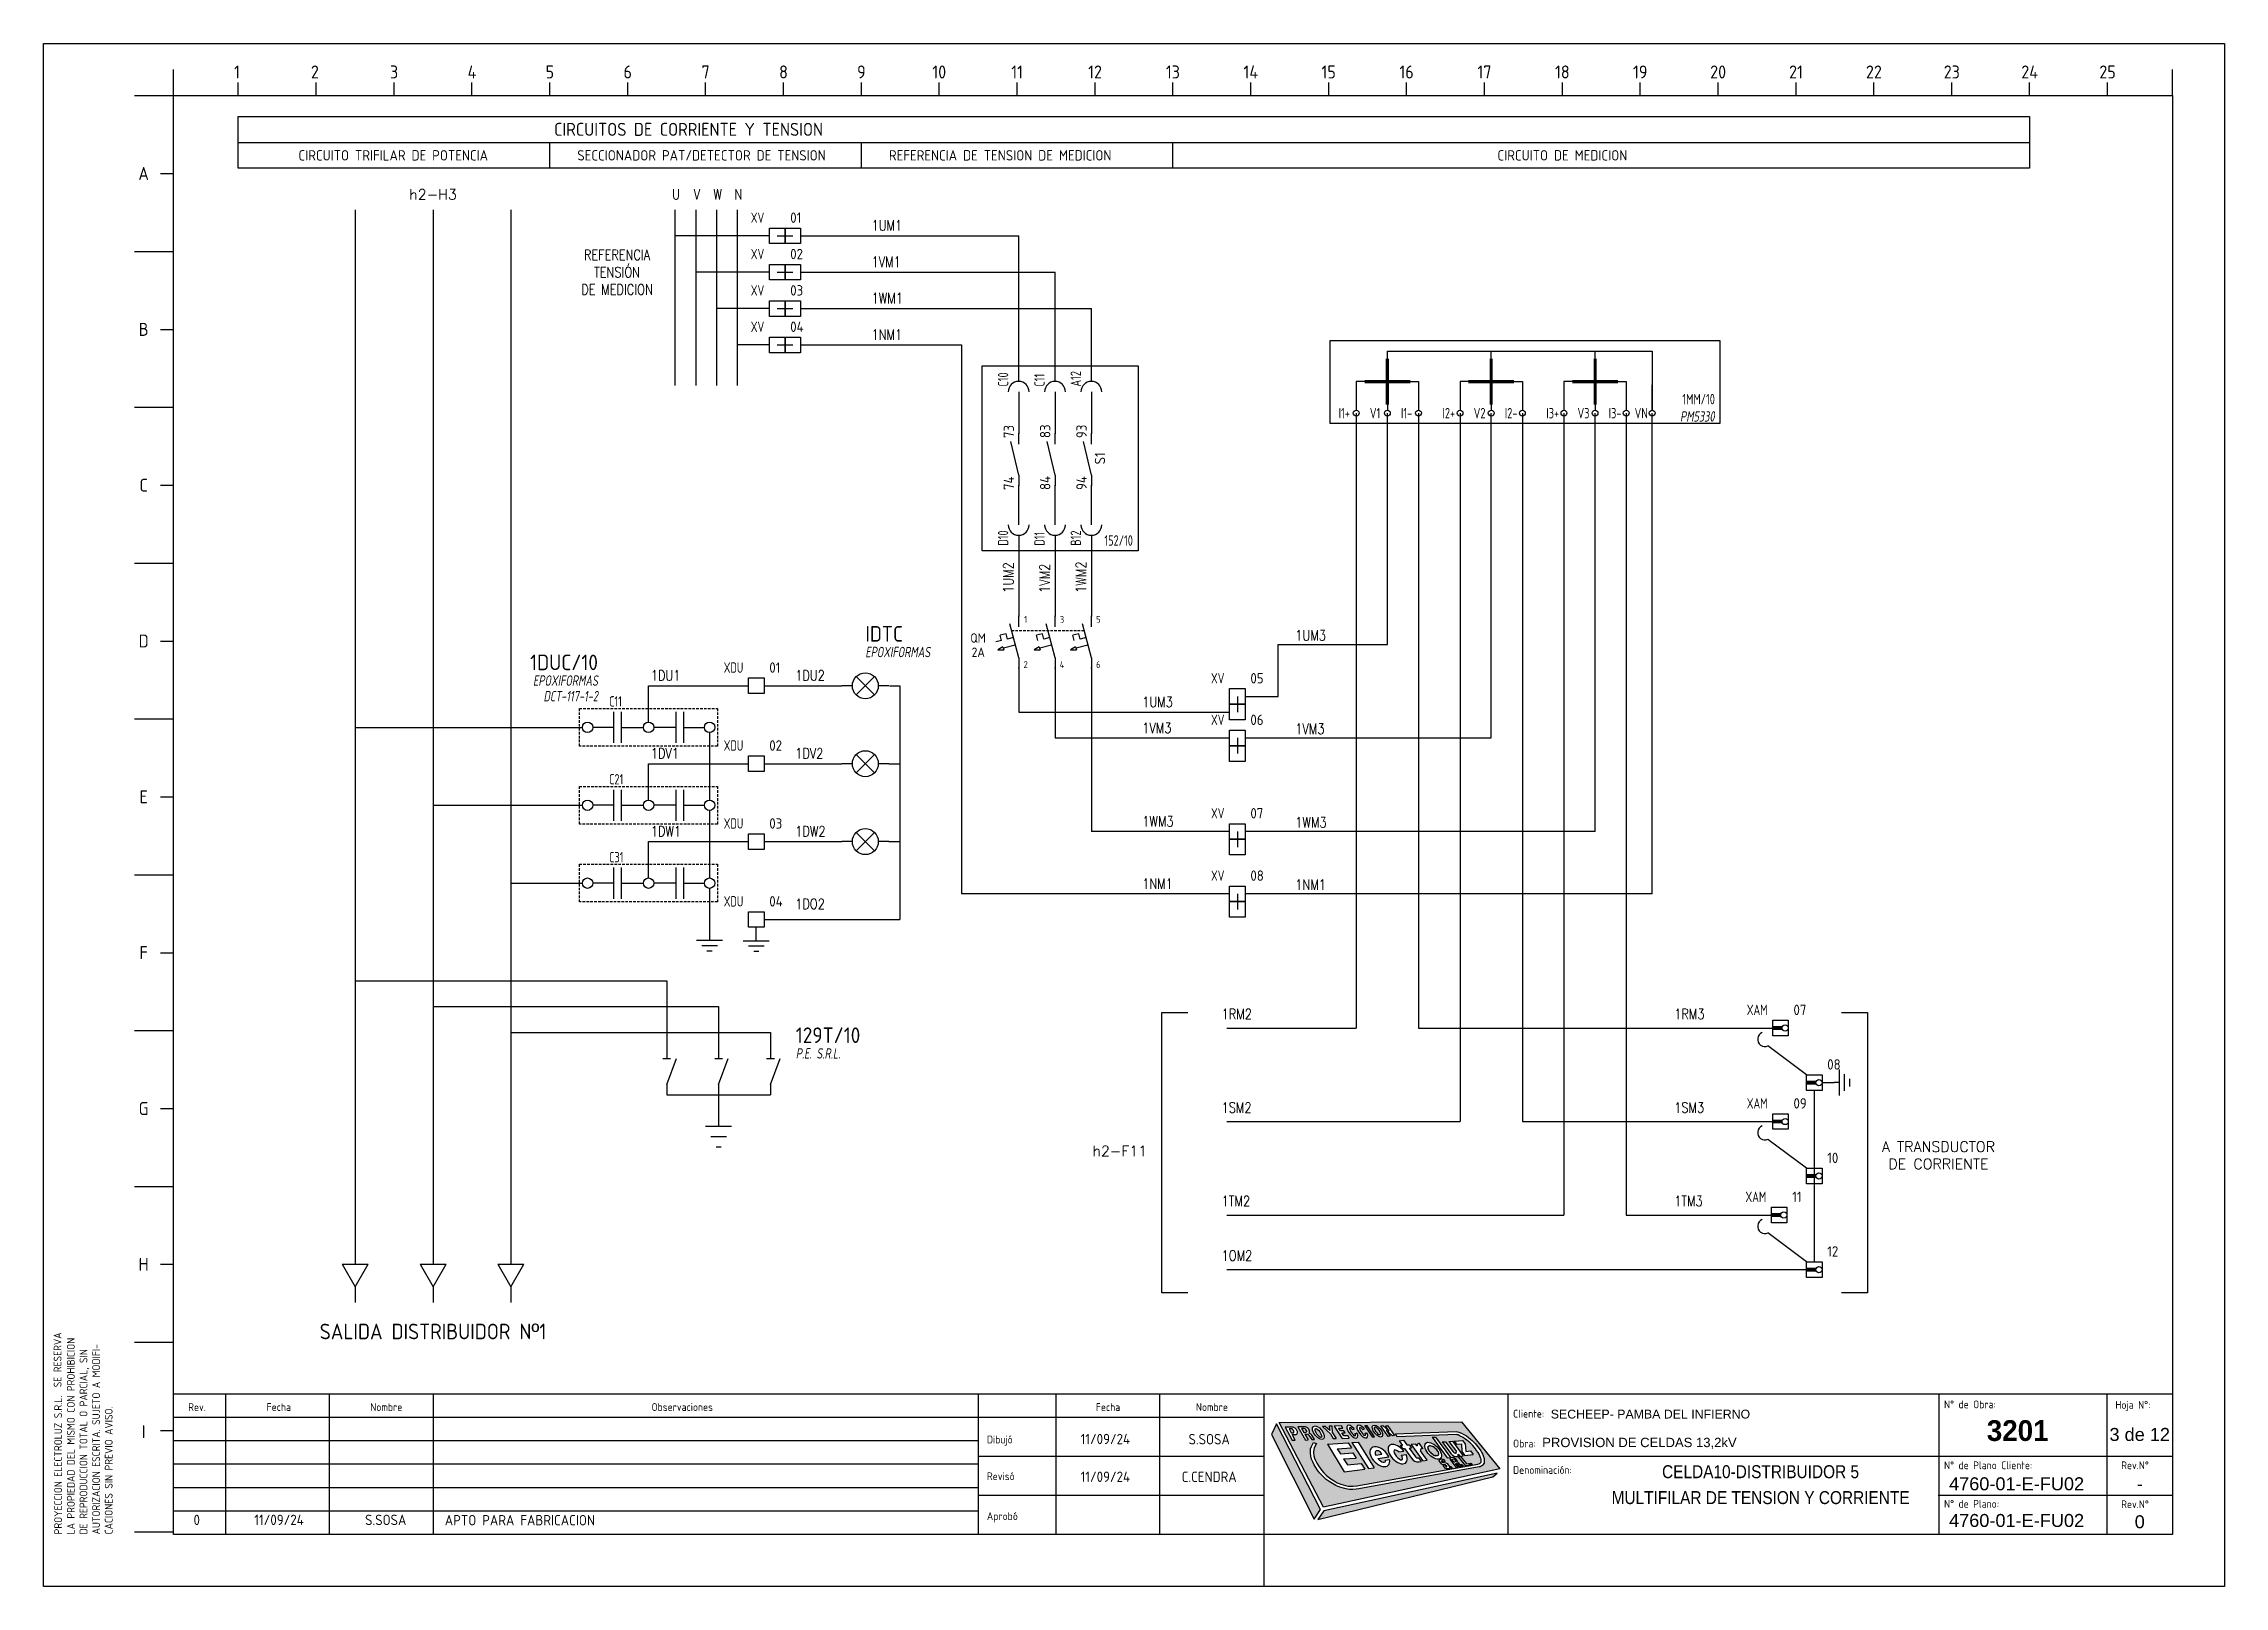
# Model space of a CAD drawing. Header units: millimetres. Extents: x 2272 to 7312, y -3839 to -3184.
# Drawn here: x 3111.5 to 3531.5, y -3492.6 to -3195.6 of the extents above; entities that cross this region are included whole.
import ezdxf
from ezdxf.enums import TextEntityAlignment as Align

# ---------------------------------------------------------------- set-up
doc = ezdxf.new("R2010")
doc.units = ezdxf.units.MM
doc.linetypes.add('DASHED', pattern=[0.75, 0.5, -0.25])
for name, color, linetype in [('AUXILIAR', 30, 'Continuous'), ('CABLES', 3, 'Continuous'), ('COTAS', 3, 'Continuous'), ('PRINCIPAL', 6, 'Continuous'), ('TEXTO', 3, 'Continuous'), ('TEXTOS', 3, 'Continuous')]:
    doc.layers.add(name, color=color, linetype=linetype)
doc.layers.add('borneras', color=7, linetype='Continuous', lineweight=25)
doc.layers.add('CDO_110VCC', color=3, linetype='Continuous', lineweight=18)
doc.styles.add('ROMANS', font='isocp3.shx')
doc.styles.get("Standard").update_dxf_attribs({"font": 'arial.ttf'})
doc.styles.add('style1', font='arial.ttf', dxfattribs={"height": 1})
doc.styles.add('style2', font='romab___.ttf', dxfattribs={"height": 1})

msp = doc.modelspace()

# ---------------------------------------------------------------- texts
at = {"style": 'ROMANS', "width": 0.8}
for s, p in [('I1+', (3360.92, -3267.69)), ('V1', (3366.92, -3267.69)), ('I1-', (3372.92, -3267.69)), ('I2+', (3380.92, -3267.69)), ('V2', (3386.92, -3267.69)), ('I2-', (3392.92, -3267.69)), ('I3+', (3400.92, -3267.69)), ('V3', (3406.92, -3267.69)), ('I3-', (3412.92, -3267.69)), ('VN', (3417.92, -3267.69))]:
    msp.add_text(s, height=2, dxfattribs=at).set_placement(p)
at = {"char_height": 2, "width": 6, "rotation": 90, "style": 'ROMANS'}
for s, insert, attachment_point in [('{\\W0.8;C10}', (3297.29, -3261.58), 7), ('{\\W0.8;A12}', (3311.29, -3261.58), 7), ('{\\W0.8;C11}', (3304.29, -3261.58), 7), ('73', (3298.39, -3271.49), 7), ('83', (3305.39, -3271.49), 7), ('93', (3312.39, -3271.49), 7), ('S1', (3314.95, -3275.39), 5), ('74', (3298.39, -3281.49), 7), ('84', (3305.39, -3281.49), 7), ('94', (3312.39, -3281.49), 7), ('{\\W0.8;D10}', (3297.29, -3292.21), 7), ('{\\W0.8;D11}', (3304.29, -3292.21), 7), ('{\\W0.8;B12}', (3311.29, -3292.21), 7)]:
    msp.add_mtext(s, dxfattribs=dict(at, insert=insert, attachment_point=attachment_point))
at = {"linetype": 'Continuous', "style": 'ROMANS', "flags": 1}
msp.add_attdef('QM', text='XXX', height=1.8, dxfattribs=at).set_placement((3291.47, -3310.88), align=Align.CENTER)
at = {"linetype": 'Continuous', "style": 'ROMANS'}
for tag, p in [('1', (3300.64, -3305.76)), ('3', (3307.64, -3305.76)), ('5', (3314.64, -3305.76)), ('2', (3300.64, -3314.45)), ('4', (3307.64, -3314.45)), ('6', (3314.64, -3314.45))]:
    msp.add_attdef(tag, text='X2', height=1.3, dxfattribs=at).set_placement(p, align=Align.TOP_CENTER)
msp.add_attdef('2A', text='XXX', height=1.8, dxfattribs=at).set_placement((3291.51, -3313.62), align=Align.CENTER)
at = {"layer": 'CABLES', "char_height": 2, "width": 17.7903, "style": 'ROMANS'}
for s, insert, attachment_point in [('{\\Fromans|c0;\\W0.8;U}', (3233.31, -3225.56), 8), ('{\\Fromans|c0;\\W0.8;V}', (3237.31, -3225.56), 8), ('{\\Fromans|c0;\\W0.8;W}', (3241.31, -3225.56), 8), ('{\\Fromans|c0;\\W0.8;N}', (3245.31, -3225.56), 8), ('{\\Fromans|c0;\\W0.8;1UM1}', (3270.96, -3231.56), 7), ('{\\Fromans|c0;\\W0.8;1VM1}', (3270.96, -3238.56), 7), ('{\\Fromans|c0;\\W0.8;1WM1}', (3270.96, -3245.56), 7), ('{\\Fromans|c0;\\W0.8;1NM1}', (3270.96, -3252.56), 7), ('{\\Fromans|c0;\\W0.8;1UM3}', (3352.57, -3310.47), 7), ('{\\Fromans|c0;\\W0.8;1DU1}', (3228.45, -3318.18), 7), ('{\\Fromans|c0;\\W0.8;1DU2}', (3256.26, -3318.18), 7), ('{\\Fromans|c0;\\W0.8;1UM3}', (3323.09, -3323.29), 7), ('{\\Fromans|c0;\\W0.8;1VM3}', (3323.09, -3328.29), 7), ('{\\Fromans|c0;\\W0.8;1VM3}', (3352.57, -3328.47), 7), ('{\\Fromans|c0;\\W0.8;1DV1}', (3228.45, -3333.18), 7), ('{\\Fromans|c0;\\W0.8;1DV2}', (3256.26, -3333.18), 7), ('{\\Fromans|c0;\\W0.8;1DW1}', (3228.45, -3348.18), 7), ('{\\Fromans|c0;\\W0.8;1DW2}', (3256.26, -3348.18), 7), ('{\\Fromans|c0;\\W0.8;1WM3}', (3323.09, -3346.29), 7), ('{\\Fromans|c0;\\W0.8;1WM3}', (3352.57, -3346.47), 7), ('{\\Fromans|c0;\\W0.8;1NM1}', (3323.09, -3358.29), 7), ('{\\Fromans|c0;\\W0.8;1NM1}', (3352.57, -3358.47), 7), ('{\\Fromans|c0;\\W0.8;1DO2}', (3256.26, -3362.18), 7), ('{\\Fromans|c0;\\W0.8;1RM2}', (3338.38, -3383.38), 7), ('{\\Fromans|c0;\\W0.8;1RM3}', (3425.54, -3383.38), 7), ('{\\Fromans|c0;\\W0.8;1SM2}', (3338.38, -3401.38), 7), ('{\\Fromans|c0;\\W0.8;1SM3}', (3425.54, -3401.38), 7), ('{\\Fromans|c0;\\W0.8;1TM2}', (3338.38, -3419.38), 7), ('{\\Fromans|c0;\\W0.8;1TM3}', (3425.54, -3419.38), 7), ('{\\Fromans|c0;\\W0.8;1OM2}', (3338.38, -3429.88), 7)]:
    msp.add_mtext(s, dxfattribs=dict(at, insert=insert, attachment_point=attachment_point))
at = {"layer": 'CABLES', "char_height": 2, "width": 17.7903, "attachment_point": 7, "rotation": 90, "style": 'ROMANS'}
for s, insert in [('{\\Fromans|c0;\\W0.8;1UM2}', (3298.3, -3301.29)), ('{\\Fromans|c0;\\W0.8;1VM2}', (3305.3, -3301.29)), ('{\\Fromans|c0;\\W0.8;1WM2}', (3312.3, -3301.29))]:
    msp.add_mtext(s, dxfattribs=dict(at, insert=insert))
at = {"layer": 'CDO_110VCC', "style": 'ROMANS', "width": 0.8}
msp.add_attdef('1MM/10', text='1MM1', height=2, dxfattribs=at).set_placement((3433.38, -3264.99), align=Align.RIGHT)
msp.add_attdef('152/10', text='152/10', height=2, dxfattribs=at).set_placement((3321.29, -3290.21), align=Align.TOP_RIGHT)
at = {"layer": 'COTAS', "style": 'ROMANS'}
for s, height, p in [('CIRCUITOS DE CORRIENTE Y TENSION', 2.5, (3209.81, -3213.31)), ('CIRCUITO TRIFILAR DE POTENCIA', 2, (3160.59, -3218.06)), ('SECCIONADOR PAT/DETECTOR DE TENSION', 2, (3214.29, -3218.06)), ('REFERENCIA DE TENSION DE MEDICION', 2, (3274.29, -3218.06))]:
    msp.add_text(s, height=height, dxfattribs=at).set_placement(p)
at = {"layer": 'COTAS', "char_height": 2, "attachment_point": 5, "style": 'ROMANS'}
for s, insert, width in [('{\\Fisocp|c0;CIRCUITO DE MEDICION}', (3404, -3217.06), 53.75), ('{\\Fromans|c0;h2-H3}', (3186.5, -3224.59), 92.5), ('{\\Fromans|c0;\\W0.8;REFERENCIA\\PTENSIÓN\\PDE MEDICION }', (3221.94, -3239.56), 92.5), ('{\\Fromans|c0;h2-F11}', (3318.77, -3408.73), 92.5), ('{\\Fromans|c0;A TRANSDUCTOR DE CORRIENTE}', (3476.44, -3409.57), 26.5086)]:
    msp.add_mtext(s, dxfattribs=dict(at, insert=insert, width=width))
at = {"layer": 'TEXTO', "style": 'ROMANS', "oblique": 10, "width": 0.8}
msp.add_attdef('PM5330', text='PM820', height=2, dxfattribs=at).set_placement((3433.31, -3268.32), align=Align.RIGHT)
at = {"layer": 'TEXTOS', "char_height": 2, "attachment_point": 5, "style": 'ROMANS'}
for s, width, insert in [('0', 10.7021, (3140.99, -3479.76)), ('\\A1;11/09/24', 10.5263, (3156.84, -3479.76)), ('S.SOSA', 10.5263, (3177.39, -3479.76)), ('APTO PARA FABRICACION', 40.0316, (3203.22, -3479.82))]:
    msp.add_mtext_dynamic_manual_height_columns(s, width=width, gutter_width=10, heights=[0], dxfattribs=dict(at, insert=insert))

# ---------------------------------------------------------------- blocks, each defined once
blk = doc.blocks.new('SECCIONADOR DE PAT')
for p, q in [((-10.75, 0), (-9.25, 0)), ((-10, -5), (-8.14, 0)), ((-0.75, 0), (0.75, 0)), ((0, -5), (1.86, 0)), ((9.25, 0), (10.75, 0)), ((10, -5), (11.86, 0)), ((-10, -5), (-10, -7)), ((-10, -7), (10, -7)), ((0, -5), (0, -7)), ((0, -7), (0, -13)), ((10, -5), (10, -7)), ((-2.5, -13), (2.5, -13)), ((-1.5, -15), (1.5, -15)), ((-0.5, -17), (0.5, -17))]:
    blk.add_line(p, q)
at = {"style": 'ROMANS'}
blk.add_attdef('129T', (14.86, 3), '', height=3, dxfattribs=at)
at = {"layer": 'TEXTO', "style": 'ROMANS', "oblique": 10, "width": 0.8}
blk.add_attdef('MARCA', (14.86, 0), '', height=2, dxfattribs=at)
blk = doc.blocks.new('*U196')
blk.add_lwpolyline([(-1.5, 3), (1.5, 3), (1.5, 0), (-1.5, 0)], close=True)
at = {"style": 'ROMANS', "width": 0.8}
blk.add_attdef('XA', text='', height=2, dxfattribs=at).set_placement((-2.5, 4), align=Align.RIGHT)
at = {"layer": 'TEXTO', "style": 'ROMANS'}
blk.add_attdef('BORNE', (2.5, 4), '', height=2, dxfattribs=at)
blk = doc.blocks.new('*U197')
blk.add_lwpolyline([(-1.5, 3), (1.5, 3), (1.5, 0), (-1.5, 0)], close=True)
at = {"style": 'ROMANS', "width": 0.8}
blk.add_attdef('XA', text='', height=2, dxfattribs=at).set_placement((-2.5, 4), align=Align.RIGHT)
at = {"layer": 'TEXTO', "style": 'ROMANS'}
blk.add_attdef('BORNE', (2.5, 4), '', height=2, dxfattribs=at)
blk = doc.blocks.new('*U198')
blk.add_lwpolyline([(-1.5, 3), (1.5, 3), (1.5, 0), (-1.5, 0)], close=True)
at = {"style": 'ROMANS', "width": 0.8}
blk.add_attdef('XA', text='', height=2, dxfattribs=at).set_placement((-2.5, 4), align=Align.RIGHT)
at = {"layer": 'TEXTO', "style": 'ROMANS'}
blk.add_attdef('BORNE', (2.5, 4), '', height=2, dxfattribs=at)
blk = doc.blocks.new('*U199')
blk.add_lwpolyline([(-1.5, 3), (1.5, 3), (1.5, 0), (-1.5, 0)], close=True)
at = {"style": 'ROMANS', "width": 0.8}
blk.add_attdef('XA', text='', height=2, dxfattribs=at).set_placement((-2.5, 4), align=Align.RIGHT)
at = {"layer": 'TEXTO', "style": 'ROMANS'}
blk.add_attdef('BORNE', (2.5, 4), '', height=2, dxfattribs=at)
blk = doc.blocks.new('TIERRA')
for p, q in [((147.5, 185.5), (152.5, 185.5)), ((148.5, 184.5), (151.5, 184.5)), ((149.5, 183.5), (150.5, 183.5))]:
    blk.add_line(p, q)
blk = doc.blocks.new('*U231')
for p, q in [((-6.75, 18), (-6.75, 12)), ((-5.25, 18), (-5.25, 12)), ((5.25, 18), (5.25, 12)), ((6.75, 18), (6.75, 12)), ((-6.75, 15), (-10.75, 15)), ((-5.25, 15), (-1, 15)), ((5.25, 15), (1, 15)), ((6.75, 15), (10.75, 15)), ((-6.75, 0), (-10.75, 0)), ((-6.75, 3), (-6.75, -3)), ((-5.25, 3), (-5.25, -3)), ((-5.25, 0), (-1, 0)), ((5.25, 0), (1, 0)), ((5.25, 3), (5.25, -3)), ((6.75, 3), (6.75, -3)), ((6.75, 0), (10.75, 0)), ((-6.75, -12), (-6.75, -18)), ((-5.25, -12), (-5.25, -18)), ((5.25, -12), (5.25, -18)), ((6.75, -12), (6.75, -18)), ((-6.75, -15), (-10.75, -15)), ((-5.25, -15), (-1, -15)), ((5.25, -15), (1, -15)), ((6.75, -15), (10.75, -15))]:
    blk.add_line(p, q)
for centre in [(-11.75, 15), (0, 15), (11.75, 15), (-11.75, 0), (0, 0), (11.75, 0), (-11.75, -15), (0, -15), (11.75, -15)]:
    blk.add_circle(centre, 1)
at = {"style": 'ROMANS', "width": 0.8}
for s, p in [('C11', (-7.6, 19)), ('C21', (-7.6, 4)), ('C31', (-7.6, -11))]:
    blk.add_text(s, height=2, dxfattribs=at).set_placement(p)
at = {"style": 'ROMANS'}
blk.add_attdef('1DUC', text='', height=3, dxfattribs=at).set_placement((-9.75, 26), align=Align.RIGHT)
at = {"layer": 'TEXTO', "style": 'ROMANS', "oblique": 10, "width": 0.8}
for tag, p in [('MODELO', (-9.75, 20)), ('MARCA', (-9.75, 23))]:
    blk.add_attdef(tag, text='', height=2, dxfattribs=at).set_placement(p, align=Align.RIGHT)
blk = doc.blocks.new('DETECTOR LUMINOSO')
for p, q in [((2, 0), (0, 0)), ((2.73, 1.77), (6.27, -1.77)), ((2.73, -1.77), (6.27, 1.77)), ((9, 0), (7, 0))]:
    blk.add_line(p, q)
blk.add_circle((4.5, 0), 2.5)
at = {"style": 'ROMANS'}
blk.add_attdef('INDICADOR', (4.5, 8.5), '', height=3, dxfattribs=at)
at = {"layer": 'TEXTO', "style": 'ROMANS', "oblique": 10, "width": 0.8}
blk.add_attdef('MARCA', (4.5, 5.5), '', height=2, dxfattribs=at)
blk = doc.blocks.new('*U188')
for p, q in [((-17.5, 0), (-12.5, 0)), ((-17.5, 0), (-15, -4.33)), ((-15, -4.33), (-12.5, 0)), ((-2.5, 0), (2.5, 0)), ((-2.5, 0), (0, -4.33)), ((0, -4.33), (2.5, 0)), ((12.5, 0), (17.5, 0)), ((12.5, 0), (15, -4.33)), ((15, -4.33), (17.5, 0))]:
    blk.add_line(p, q)
at = {"style": 'ROMANS'}
blk.add_attdef('MARCA', (20.5, 0), '', height=3, dxfattribs=at)
for tag, height, p in [('DISTRIBUIDOR', 3, (0, -15.33)), ('CABLE', 2.5, (0, -19.33))]:
    blk.add_attdef(tag, text='', height=height, dxfattribs=at).set_placement(p, align=Align.BOTTOM_CENTER)
at = {"layer": 'TEXTO', "style": 'ROMANS', "oblique": 10, "width": 0.8}
blk.add_attdef('MODELO', (20.5, -3), '', height=2, dxfattribs=at)
blk = doc.blocks.new('*U189')
blk.add_lwpolyline([(-1.5, 3), (1.5, 3), (1.5, 0), (-1.5, 0)], close=True)
at = {"style": 'ROMANS', "width": 0.8}
blk.add_attdef('XA', text='', height=2, dxfattribs=at).set_placement((-2.5, 4), align=Align.RIGHT)
at = {"layer": 'TEXTO', "style": 'ROMANS'}
blk.add_attdef('BORNE', (2.5, 4), '', height=2, dxfattribs=at)
blk = doc.blocks.new('*U190')
blk.add_lwpolyline([(-1.5, 3), (1.5, 3), (1.5, 0), (-1.5, 0)], close=True)
at = {"style": 'ROMANS', "width": 0.8}
blk.add_attdef('XA', text='', height=2, dxfattribs=at).set_placement((-2.5, 4), align=Align.RIGHT)
at = {"layer": 'TEXTO', "style": 'ROMANS'}
blk.add_attdef('BORNE', (2.5, 4), '', height=2, dxfattribs=at)
blk = doc.blocks.new('*U191')
blk.add_lwpolyline([(-1.5, 3), (1.5, 3), (1.5, 0), (-1.5, 0)], close=True)
at = {"style": 'ROMANS', "width": 0.8}
blk.add_attdef('XA', text='', height=2, dxfattribs=at).set_placement((-2.5, 4), align=Align.RIGHT)
at = {"layer": 'TEXTO', "style": 'ROMANS'}
blk.add_attdef('BORNE', (2.5, 4), '', height=2, dxfattribs=at)
blk = doc.blocks.new('*U192')
blk.add_lwpolyline([(-1.5, 3), (1.5, 3), (1.5, 0), (-1.5, 0)], close=True)
at = {"style": 'ROMANS', "width": 0.8}
blk.add_attdef('XA', text='', height=2, dxfattribs=at).set_placement((-2.5, 4), align=Align.RIGHT)
at = {"layer": 'TEXTO', "style": 'ROMANS'}
blk.add_attdef('BORNE', (2.5, 4), '', height=2, dxfattribs=at)
blk = doc.blocks.new('*U193')
blk.add_lwpolyline([(-1.5, 3), (1.5, 3), (1.5, 0), (-1.5, 0)], close=True)
at = {"style": 'ROMANS', "width": 0.8}
blk.add_attdef('XA', text='', height=2, dxfattribs=at).set_placement((-2.5, 4), align=Align.RIGHT)
at = {"layer": 'TEXTO', "style": 'ROMANS'}
blk.add_attdef('BORNE', (2.5, 4), '', height=2, dxfattribs=at)
blk = doc.blocks.new('*U194')
blk.add_lwpolyline([(-1.5, 3), (1.5, 3), (1.5, 0), (-1.5, 0)], close=True)
at = {"style": 'ROMANS', "width": 0.8}
blk.add_attdef('XA', text='', height=2, dxfattribs=at).set_placement((-2.5, 4), align=Align.RIGHT)
at = {"layer": 'TEXTO', "style": 'ROMANS'}
blk.add_attdef('BORNE', (2.5, 4), '', height=2, dxfattribs=at)
blk = doc.blocks.new('*U195')
blk.add_lwpolyline([(-1.5, 3), (1.5, 3), (1.5, 0), (-1.5, 0)], close=True)
at = {"style": 'ROMANS', "width": 0.8}
blk.add_attdef('XA', text='', height=2, dxfattribs=at).set_placement((-2.5, 4), align=Align.RIGHT)
at = {"layer": 'TEXTO', "style": 'ROMANS'}
blk.add_attdef('BORNE', (2.5, 4), '', height=2, dxfattribs=at)
blk = doc.blocks.new('*U173')
blk.add_lwpolyline([(-1.5, 3), (1.5, 3), (1.5, 0), (-1.5, 0)], close=True)
at = {"style": 'ROMANS', "width": 0.8}
blk.add_attdef('XA', text='', height=2, dxfattribs=at).set_placement((-2.5, 4), align=Align.RIGHT)
at = {"layer": 'TEXTO', "style": 'ROMANS'}
blk.add_attdef('BORNE', (2.5, 4), '', height=2, dxfattribs=at)
blk = doc.blocks.new('*U174')
blk.add_lwpolyline([(-1.5, 3), (1.5, 3), (1.5, 0), (-1.5, 0)], close=True)
at = {"style": 'ROMANS', "width": 0.8}
blk.add_attdef('XA', text='', height=2, dxfattribs=at).set_placement((-2.5, 4), align=Align.RIGHT)
at = {"layer": 'TEXTO', "style": 'ROMANS'}
blk.add_attdef('BORNE', (2.5, 4), '', height=2, dxfattribs=at)
blk = doc.blocks.new('*U175')
blk.add_lwpolyline([(-1.5, 3), (1.5, 3), (1.5, 0), (-1.5, 0)], close=True)
at = {"style": 'ROMANS', "width": 0.8}
blk.add_attdef('XA', text='', height=2, dxfattribs=at).set_placement((-2.5, 4), align=Align.RIGHT)
at = {"layer": 'TEXTO', "style": 'ROMANS'}
blk.add_attdef('BORNE', (2.5, 4), '', height=2, dxfattribs=at)
blk = doc.blocks.new('*U176')
blk.add_lwpolyline([(-1.5, 3), (1.5, 3), (1.5, 0), (-1.5, 0)], close=True)
at = {"style": 'ROMANS', "width": 0.8}
blk.add_attdef('XA', text='', height=2, dxfattribs=at).set_placement((-2.5, 4), align=Align.RIGHT)
at = {"layer": 'TEXTO', "style": 'ROMANS'}
blk.add_attdef('BORNE', (2.5, 4), '', height=2, dxfattribs=at)
blk = doc.blocks.new('*U177')
blk.add_lwpolyline([(-1.5, 3), (1.5, 3), (1.5, 0), (-1.5, 0)], close=True)
at = {"style": 'ROMANS', "width": 0.8}
blk.add_attdef('XA', text='', height=2, dxfattribs=at).set_placement((-2.5, 4), align=Align.RIGHT)
at = {"layer": 'TEXTO', "style": 'ROMANS'}
blk.add_attdef('BORNE', (2.5, 4), '', height=2, dxfattribs=at)
blk = doc.blocks.new('*U178')
blk.add_lwpolyline([(-1.5, 3), (1.5, 3), (1.5, 0), (-1.5, 0)], close=True)
at = {"style": 'ROMANS', "width": 0.8}
blk.add_attdef('XA', text='', height=2, dxfattribs=at).set_placement((-2.5, 4), align=Align.RIGHT)
at = {"layer": 'TEXTO', "style": 'ROMANS'}
blk.add_attdef('BORNE', (2.5, 4), '', height=2, dxfattribs=at)
blk = doc.blocks.new('*U179')
blk.add_lwpolyline([(-1.5, 3), (1.5, 3), (1.5, 0), (-1.5, 0)], close=True)
at = {"style": 'ROMANS', "width": 0.8}
blk.add_attdef('XA', text='', height=2, dxfattribs=at).set_placement((-2.5, 4), align=Align.RIGHT)
at = {"layer": 'TEXTO', "style": 'ROMANS'}
blk.add_attdef('BORNE', (2.5, 4), '', height=2, dxfattribs=at)
blk = doc.blocks.new('*U180')
blk.add_lwpolyline([(-1.5, 3), (1.5, 3), (1.5, 0), (-1.5, 0)], close=True)
at = {"style": 'ROMANS', "width": 0.8}
blk.add_attdef('XA', text='', height=2, dxfattribs=at).set_placement((-2.5, 4), align=Align.RIGHT)
at = {"layer": 'TEXTO', "style": 'ROMANS'}
blk.add_attdef('BORNE', (2.5, 4), '', height=2, dxfattribs=at)
blk = doc.blocks.new('*U181')
blk.add_lwpolyline([(-1.5, 3), (1.5, 3), (1.5, 0), (-1.5, 0)], close=True)
at = {"style": 'ROMANS', "width": 0.8}
blk.add_attdef('XA', text='', height=2, dxfattribs=at).set_placement((-2.5, 4), align=Align.RIGHT)
at = {"layer": 'TEXTO', "style": 'ROMANS'}
blk.add_attdef('BORNE', (2.5, 4), '', height=2, dxfattribs=at)
blk = doc.blocks.new('Pat')
for p, q in [((-2.5, 0), (2.5, 0)), ((0, 0), (0, 1)), ((-1.62, -1), (1.62, -1)), ((-0.75, -2), (0.75, -2))]:
    blk.add_line(p, q)
blk = doc.blocks.new('*U182')
blk.add_lwpolyline([(-1.5, 3), (1.5, 3), (1.5, 0), (-1.5, 0)], close=True)
at = {"style": 'ROMANS', "width": 0.8}
blk.add_attdef('XA', text='', height=2, dxfattribs=at).set_placement((-2.5, 4), align=Align.RIGHT)
at = {"layer": 'TEXTO', "style": 'ROMANS'}
blk.add_attdef('BORNE', (2.5, 4), '', height=2, dxfattribs=at)
blk = doc.blocks.new('*U183')
blk.add_lwpolyline([(-1.5, 3), (1.5, 3), (1.5, 0), (-1.5, 0)], close=True)
at = {"style": 'ROMANS', "width": 0.8}
blk.add_attdef('XA', text='', height=2, dxfattribs=at).set_placement((-2.5, 4), align=Align.RIGHT)
at = {"layer": 'TEXTO', "style": 'ROMANS'}
blk.add_attdef('BORNE', (2.5, 4), '', height=2, dxfattribs=at)
blk = doc.blocks.new('*U184')
blk.add_lwpolyline([(-1.5, 3), (1.5, 3), (1.5, 0), (-1.5, 0)], close=True)
at = {"style": 'ROMANS', "width": 0.8}
blk.add_attdef('XA', text='', height=2, dxfattribs=at).set_placement((-2.5, 4), align=Align.RIGHT)
at = {"layer": 'TEXTO', "style": 'ROMANS'}
blk.add_attdef('BORNE', (2.5, 4), '', height=2, dxfattribs=at)
blk = doc.blocks.new('*U185')
blk.add_lwpolyline([(-1.5, 3), (1.5, 3), (1.5, 0), (-1.5, 0)], close=True)
at = {"style": 'ROMANS', "width": 0.8}
blk.add_attdef('XA', text='', height=2, dxfattribs=at).set_placement((-2.5, 4), align=Align.RIGHT)
at = {"layer": 'TEXTO', "style": 'ROMANS'}
blk.add_attdef('BORNE', (2.5, 4), '', height=2, dxfattribs=at)
blk = doc.blocks.new('*U186')
blk.add_lwpolyline([(-1.5, 3), (1.5, 3), (1.5, 0), (-1.5, 0)], close=True)
at = {"style": 'ROMANS', "width": 0.8}
blk.add_attdef('XA', text='', height=2, dxfattribs=at).set_placement((-2.5, 4), align=Align.RIGHT)
at = {"layer": 'TEXTO', "style": 'ROMANS'}
blk.add_attdef('BORNE', (2.5, 4), '', height=2, dxfattribs=at)
blk = doc.blocks.new('*U187')
blk.add_lwpolyline([(-1.5, 3), (1.5, 3), (1.5, 0), (-1.5, 0)], close=True)
at = {"style": 'ROMANS', "width": 0.8}
blk.add_attdef('XA', text='', height=2, dxfattribs=at).set_placement((-2.5, 4), align=Align.RIGHT)
at = {"layer": 'TEXTO', "style": 'ROMANS'}
blk.add_attdef('BORNE', (2.5, 4), '', height=2, dxfattribs=at)
blk = doc.blocks.new('LOGO_CARTEL')
h = blk.add_hatch(color=256)
h.paths.add_polyline_path([(185.45, 255.61), (178.1, 264.69), (142.97, 264.57), (151.52, 248.23)])
h.paths.add_polyline_path([(153.24, 252.79), (152.6, 253.2), (152.04, 253.59), (151.59, 254), (151.16, 254.44), (150.71, 254.89), (150.36, 255.38), (150, 255.89), (149.7, 256.4), (149.42, 256.99), (149.2, 257.49), (149.06, 258.04), (148.97, 258.73), (149.01, 259.5), (149.17, 259.93), (149.57, 260.73), (150.14, 260.51), (149.72, 259.7), (149.61, 259.38), (149.57, 258.75), (149.65, 258.15), (149.77, 257.68), (149.96, 257.23), (150.22, 256.69), (150.51, 256.22), (150.85, 255.73), (151.17, 255.28), (151.59, 254.86), (152.01, 254.43), (152.41, 254.06), (152.94, 253.7), (153.55, 253.3), (154.16, 252.96), (154.86, 252.68), (155.76, 252.4), (156.22, 252.29), (156.72, 252.29), (157.23, 252.29), (157.9, 252.35), (181.25, 256.56), (181.54, 256.63, 0.142238), (181.69, 256.72), (181.75, 256.78), (181.85, 256.93), (181.87, 257.15), (181.85, 257.48), (181.76, 257.75), (181.62, 258.12), (181.46, 258.44), (181.28, 258.77), (180.99, 259.18), (180.75, 259.51), (180.5, 259.82), (180.25, 260.11), (179.99, 260.39), (179.75, 260.61), (179.41, 260.91), (179.09, 261.18), (178.67, 261.47), (178.25, 261.74), (177.83, 261.95), (177.41, 262.15, 0.119777), (177.04, 262.22), (165.67, 261.78), (165.38, 262.34), (177.06, 262.79, -0.106118), (177.56, 262.71), (178.08, 262.5), (178.54, 262.27), (179.01, 261.97), (179.45, 261.65), (179.8, 261.36), (180.16, 261.06), (180.41, 260.81), (180.69, 260.51), (180.96, 260.2), (181.23, 259.88), (181.48, 259.53), (181.79, 259.09), (181.99, 258.72), (182.17, 258.36), (182.32, 257.95), (182.45, 257.61), (182.47, 257.15), (182.44, 256.72), (182.21, 256.4), (182.16, 256.34, -0.158957), (181.5, 255.99), (158.33, 251.77), (157.76, 251.7), (157.15, 251.65), (156.53, 251.65), (156.14, 251.69), (155.6, 251.82), (154.66, 252.11), (153.9, 252.42)], flags=16)
h.paths.add_polyline_path([(155.5, 255.05), (152.28, 260.4), (156.26, 260.66), (156.88, 259.68), (154.12, 259.51), (154.74, 258.54), (157.14, 258.69), (157.76, 257.71), (155.36, 257.56), (156.11, 256.37), (158.75, 256.64), (159.47, 255.59)], flags=16)
h.paths.add_polyline_path([(160.16, 255.69), (156.98, 260.71), (158.15, 260.78), (161.28, 255.84)], flags=16)
edge = h.paths.add_edge_path(flags=16)
edge.add_ellipse((162.35, 257.98), major_axis=(-1.64, 1.65), ratio=0.605135, start_angle=237.0675, end_angle=582.4213, ccw=False)
edge.add_line((164.08, 257.92), (161.98, 257.63))
edge.add_ellipse((162.5, 257.93), major_axis=(-0.835, 0.984), ratio=0.458058, start_angle=84.9809, end_angle=214.0434)
edge.add_line((163.44, 257.33), (164.24, 257.43))
edge = h.paths.add_edge_path(flags=16)
edge.add_ellipse((150.51, 262.59), major_axis=(-0.96, 1.21), ratio=0.506682, start_angle=0, end_angle=360)
h.paths.add_polyline_path([(152.82, 262.37), (151.28, 263.79), (151.84, 263.81), (152.71, 263.01), (152.6, 263.83), (153.16, 263.85), (153.26, 262.57), (153.91, 261.46), (153.36, 261.45)], flags=16)
edge = h.paths.add_edge_path(flags=16)
edge.add_line((149.79, 261.28), (149.25, 261.25))
edge.add_line((149.25, 261.25), (148.66, 262.12))
edge.add_arc((148.33, 261.89), 0.401, 34.397, 90)
edge.add_line((148.33, 262.29), (147.89, 262.29))
edge.add_line((147.89, 262.29), (148.52, 261.21))
edge.add_line((148.52, 261.21), (148, 261.18))
edge.add_line((148, 261.18), (146.55, 263.69))
edge.add_line((146.55, 263.69), (148, 263.71))
edge.add_ellipse((148.13, 262.98), major_axis=(-0.502, 0.634), ratio=0.71837, start_angle=323.3523, end_angle=323.3684)
edge.add_ellipse((148.13, 262.98), major_axis=(-0.502, 0.634), ratio=0.71837, start_angle=199.3138, end_angle=323.3523, ccw=False)
edge.add_arc((148.34, 261.53), 1.06, 33.6731, 67.0847, ccw=False)
edge.add_line((149.22, 262.12), (149.79, 261.28))
h.paths.add_polyline_path([(155.12, 261.5), (153.56, 263.87), (154.96, 263.92), (155.24, 263.48), (154.4, 263.45), (154.75, 262.93), (155.44, 262.95), (155.7, 262.56), (155.01, 262.54), (155.39, 261.96), (156.22, 261.99), (156.44, 261.52)], flags=16)
edge = h.paths.add_edge_path(flags=0)
edge.add_ellipse((150.52, 262.53), major_axis=(-0.594, 0.856), ratio=0.330901, start_angle=0, end_angle=360)
edge = h.paths.add_edge_path(flags=0)
edge.add_ellipse((162.11, 258.41), major_axis=(-0.541, 0.637), ratio=0.636404, start_angle=243.4125, end_angle=432.3454, ccw=False)
edge.add_line((162.72, 258.43), (161.56, 258.27))
edge = h.paths.add_edge_path(flags=16)
edge.add_ellipse((157.04, 262.78), major_axis=(-0.93, 1.17), ratio=0.425735, start_angle=282.572, end_angle=593.9609, ccw=False)
edge.add_arc((156.93, 263.1), 0.509, 16.5743, 39.0238, ccw=False)
edge.add_line((157.42, 263.24), (157.07, 263.19))
edge.add_ellipse((157.08, 262.76), major_axis=(-0.543, 0.779), ratio=0.27429, start_angle=292.4474, end_angle=595.3057)
edge.add_line((157.56, 262.44), (157.87, 262.48))
edge.add_arc((157.89, 262.37), 0.115, 14.4162, 97.6608, ccw=False)
h.paths.add_polyline_path([(146.03, 261.16), (145.44, 261.16), (144.1, 263.68), (145.5, 263.68), (145.55, 263.66), (145.66, 263.63), (145.78, 263.6), (145.9, 263.54), (146.01, 263.48), (146.13, 263.38), (146.25, 263.27), (146.33, 263.14), (146.38, 263.02), (146.45, 262.91), (146.49, 262.79), (146.49, 262.67), (146.49, 262.56), (146.45, 262.44), (146.36, 262.32), (146.25, 262.25), (146.12, 262.22), (145.47, 262.22)], flags=16)
edge = h.paths.add_edge_path(flags=16)
edge.add_ellipse((158.97, 262.81), major_axis=(-0.93, 1.17), ratio=0.425735, start_angle=282.572, end_angle=593.9609, ccw=False)
edge.add_arc((158.86, 263.13), 0.509, 16.5743, 39.0238, ccw=False)
edge.add_line((159.35, 263.28), (159, 263.23))
edge.add_ellipse((159.01, 262.8), major_axis=(-0.543, 0.779), ratio=0.27429, start_angle=292.4474, end_angle=595.3057)
edge.add_line((159.49, 262.48), (159.8, 262.52))
edge.add_arc((159.81, 262.4), 0.115, 14.4162, 97.6608, ccw=False)
h.paths.add_polyline_path([(148.04, 262.64), (147.69, 262.64), (147.25, 263.39), (147.77, 263.39, -0.267537), (148.12, 263.19), (148.24, 262.98, -0.577864)], flags=0)
h.paths.add_polyline_path([(160.86, 261.81), (159.45, 263.92), (159.91, 263.93), (161.32, 261.82)], flags=16)
h.paths.add_polyline_path([(145.7, 262.59), (145.65, 262.58), (145.28, 262.58), (144.88, 263.32), (145.38, 263.32), (145.46, 263.31), (145.52, 263.28), (145.56, 263.22), (145.62, 263.16), (145.66, 263.1), (145.7, 263.04), (145.73, 262.98), (145.77, 262.92), (145.79, 262.86), (145.8, 262.8), (145.8, 262.75), (145.8, 262.69), (145.76, 262.63)], flags=0)
edge = h.paths.add_edge_path(flags=16)
edge.add_ellipse((165.77, 258.46), major_axis=(-1.6, 1.64), ratio=0.559918, start_angle=258.3206, end_angle=598.3068, ccw=False)
edge.add_line((166.99, 259.01), (165.99, 258.88))
edge.add_ellipse((165.89, 258.32), major_axis=(-0.759, 0.923), ratio=0.373274, start_angle=287.7931, end_angle=608.3)
edge.add_line((166.49, 258.25), (167.39, 258.37))
edge = h.paths.add_edge_path(flags=16)
edge.add_ellipse((161.89, 262.91), major_axis=(-0.86, 1.08), ratio=0.489465, start_angle=0, end_angle=360)
edge = h.paths.add_edge_path(flags=0)
edge.add_ellipse((161.9, 262.93), major_axis=(-0.54, 0.779), ratio=0.302309, start_angle=0, end_angle=360)
h.paths.add_polyline_path([(163.97, 261.87), (162.55, 263.93), (162.91, 263.99), (164.17, 262.91), (163.46, 263.93), (163.81, 263.99), (165.16, 262.03), (164.79, 261.99), (163.56, 263.06), (164.34, 261.93)], flags=16)
h.paths.add_polyline_path([(166.28, 260.11), (166.69, 260.15), (166.05, 261.02), (166.92, 261.13), (167.57, 260.23), (168, 260.27), (168.43, 259.68), (168, 259.64), (169.24, 257.93, 0.24674), (169.66, 257.73), (169.81, 257.73), (170.29, 257.06), (169.83, 257, -0.300023), (168.56, 257.57), (167.12, 259.56), (166.71, 259.52)], flags=16)
edge = h.paths.add_edge_path(flags=16)
edge.add_line((168.39, 260.33), (169.25, 260.37))
edge.add_line((169.25, 260.37), (169.47, 260.07))
edge.add_arc((169.5, 260.09), 0.03, 215.486, 361.1088)
edge.add_arc((169.97, 260.09), 0.441, 104.8395, 181.1088, ccw=False)
edge.add_arc((169.88, 260.42), 0.1, 35.486, 104.8395, ccw=False)
edge.add_line((169.96, 260.48), (170.64, 259.54))
edge.add_arc((170.61, 259.52), 0.03, -113.2047, 35.486, ccw=False)
edge.add_ellipse((170.5, 259.16), major_axis=(-0.242, 0.291), ratio=0.873543, start_angle=300.2982, end_angle=425.9015)
edge.add_line((170.17, 259.09), (171.46, 257.28))
edge.add_line((171.46, 257.28), (170.63, 257.19))
edge.add_line((170.63, 257.19), (168.39, 260.33))
edge = h.paths.add_edge_path(flags=16)
edge.add_ellipse((172.62, 259.1), major_axis=(-1.43, 1.46), ratio=0.516133, start_angle=0, end_angle=360)
h.paths.add_polyline_path([(171.68, 259.27), (171.76, 259.4), (171.6, 259.47), (171.69, 259.58), (171.56, 259.68), (171.67, 259.77), (171.59, 259.92), (171.73, 259.95), (171.76, 260.12), (171.89, 260.06), (172.01, 260.18), (172.09, 260.06), (172.23, 260.15), (172.28, 260.01), (172.44, 260.07), (172.45, 259.94), (172.61, 259.98), (172.62, 259.84), (172.78, 259.87), (172.78, 259.73), (172.94, 259.74), (172.92, 259.6), (173.09, 259.61), (173.06, 259.47), (173.23, 259.46), (173.19, 259.32), (173.36, 259.31), (173.31, 259.17), (173.48, 259.14), (173.42, 259.01), (173.58, 258.96), (173.5, 258.83), (173.66, 258.76), (173.57, 258.65), (173.7, 258.55), (173.59, 258.46), (173.67, 258.31), (173.53, 258.27), (173.5, 258.11), (173.37, 258.17), (173.25, 258.05), (173.18, 258.17), (173.03, 258.08), (172.99, 258.22), (172.83, 258.15), (172.81, 258.29), (172.65, 258.25), (172.65, 258.4), (172.48, 258.36), (172.49, 258.51), (172.32, 258.49), (172.34, 258.63), (172.17, 258.62), (172.2, 258.77), (172.03, 258.77), (172.07, 258.91), (171.9, 258.93), (171.95, 259.06), (171.78, 259.09), (171.85, 259.22)], flags=0)
h.paths.add_polyline_path([(173.8, 257.15), (173.83, 257.39), (174.08, 257.52), (174.22, 257.54), (174.38, 257.51), (174.52, 257.49), (174.64, 257.41), (174.94, 257.06), (174.62, 256.96), (174.52, 257.09), (174.42, 257.15), (174.34, 257.19), (174.28, 257.17), (174.25, 257.15), (174.25, 257.08), (174.38, 256.93), (174.59, 256.86), (174.75, 256.82), (175.08, 256.76), (175.21, 256.71), (175.3, 256.64), (175.79, 256.07), (175.77, 255.8), (175.68, 255.64), (175.46, 255.6), (175.2, 255.64), (174.92, 255.74), (174.52, 256.25), (174.86, 256.37), (175.15, 256.02), (175.18, 256.01), (175.27, 256.02), (175.28, 256.06), (175.27, 256.13), (175.23, 256.18), (175.13, 256.27), (175.01, 256.37), (174.92, 256.39), (174.75, 256.41), (174.58, 256.42), (174.44, 256.44), (174.31, 256.51)], flags=16)
h.paths.add_polyline_path([(172.44, 261.7), (173.1, 261.74), (175.97, 257.84), (175.34, 257.75)], flags=16)
h.paths.add_polyline_path([(175.82, 256), (176.1, 256.04), (176.35, 255.76), (176.07, 255.71)], flags=16)
h.paths.add_polyline_path([(174.35, 260.81), (175.02, 260.85), (176.44, 258.91), (176.66, 258.7), (176.89, 258.64), (177.04, 258.67), (177.08, 258.79), (177.09, 258.95), (175.66, 260.89), (176.33, 260.93), (178.37, 258.16), (177.73, 258.07), (177.45, 258.45), (177.45, 258.19), (177.37, 258.02), (177.04, 257.98), (176.65, 258.07), (176.33, 258.29), (176, 258.56)], flags=16)
h.paths.add_polyline_path([(175.86, 257.46), (175.87, 257.65), (175.97, 257.76), (176.36, 257.81), (176.67, 257.74), (176.9, 257.63), (177.21, 257.23, -0.277461), (177.23, 257.02), (177.18, 256.92), (177.38, 256.89, -0.202512), (177.52, 256.81), (178.08, 256.06), (177.7, 255.99), (177.25, 256.6, 0.26962), (177.06, 256.68), (176.89, 256.65), (177.42, 255.94), (177.05, 255.88)], flags=16)
h.paths.add_polyline_path([(176.13, 257.49), (176.53, 257.55, -0.26962), (176.72, 257.47), (176.89, 257.24, -0.575274), (176.75, 256.93), (176.57, 256.9)], flags=0)
h.paths.add_polyline_path([(177.52, 257.95), (177.9, 258), (179.04, 256.57), (179.49, 256.63), (179.74, 256.34), (178.92, 256.2)], flags=16)
h.paths.add_polyline_path([(177.94, 256.38), (178.22, 256.42), (178.47, 256.14), (178.2, 256.09)], flags=16)
h.paths.add_polyline_path([(176.67, 260.96), (178.34, 261.06), (178.8, 260.51), (178.9, 258.96), (179.83, 259.09), (180.32, 258.42), (178.69, 258.2), (178.16, 258.94), (178.07, 260.43), (177.11, 260.36)], flags=16)
h.paths.add_polyline_path([(179.59, 256.66), (179.87, 256.7), (180.12, 256.42), (179.85, 256.37)], flags=16)
h = blk.add_hatch(color=256)
h.paths.add_polyline_path([(142.47, 264.28), (141.49, 262.24), (149.7, 245.92), (150.94, 247.81)])
h.paths.add_polyline_path([(184.11, 254.12), (184.93, 254.82), (151.56, 247.54), (150.39, 245.86)])
at = {"color": 7}
for p, q in [((147.89, 262.29), (148.52, 261.21)), ((147.89, 262.29), (148.33, 262.29)), ((147.99, 261.18), (148.52, 261.21)), ((148.66, 262.12), (149.25, 261.25)), ((149.25, 261.25), (149.79, 261.28)), ((152.28, 260.4), (156.26, 260.66)), ((152.28, 260.4), (155.5, 255.05)), ((153.26, 262.58), (153.91, 261.46)), ((153.35, 261.45), (153.91, 261.46)), ((156.26, 260.66), (156.88, 259.68)), ((156.98, 260.71), (158.15, 260.78)), ((156.98, 260.71), (160.16, 255.69)), ((157.07, 263.19), (157.42, 263.24)), ((158.15, 260.78), (161.28, 255.84)), ((159.49, 262.48), (159.8, 262.52)), ((166.05, 261.02), (166.92, 261.13)), ((166.05, 261.02), (166.69, 260.15)), ((166.92, 261.13), (167.57, 260.23)), ((172.44, 261.7), (173.1, 261.74)), ((172.44, 261.7), (175.34, 257.75)), ((173.1, 261.74), (175.97, 257.84)), ((174.35, 260.81), (175.02, 260.85)), ((174.35, 260.81), (176, 258.56)), ((175.02, 260.85), (176.44, 258.91)), ((175.66, 260.89), (176.33, 260.93)), ((175.66, 260.89), (177.09, 258.95)), ((176.33, 260.93), (178.37, 258.16)), ((176.67, 260.96), (178.34, 261.06)), ((176.67, 260.96), (177.11, 260.36)), ((177.11, 260.36), (178.07, 260.43)), ((178.07, 260.43), (178.16, 258.94)), ((178.8, 260.51), (178.34, 261.06)), ((178.8, 260.51), (178.9, 258.96)), ((154.12, 259.51), (156.88, 259.68)), ((154.12, 259.51), (154.74, 258.54)), ((154.74, 258.54), (157.14, 258.69)), ((155.36, 257.56), (157.76, 257.71)), ((155.36, 257.56), (156.11, 256.37)), ((156.11, 256.37), (158.75, 256.64)), ((157.14, 258.69), (157.76, 257.71)), ((158.75, 256.64), (159.47, 255.59)), ((161.56, 258.27), (162.72, 258.43)), ((161.98, 257.63), (164.08, 257.92)), ((163.44, 257.33), (164.24, 257.43)), ((165.99, 258.88), (166.99, 259.01)), ((166.28, 260.11), (166.69, 260.15)), ((166.28, 260.11), (166.71, 259.52)), ((166.49, 258.25), (167.39, 258.37)), ((166.71, 259.52), (167.12, 259.56)), ((167.12, 259.56), (168.64, 257.45)), ((167.57, 260.23), (168, 260.27)), ((168, 260.27), (168.43, 259.68)), ((168, 259.64), (168.43, 259.68)), ((168, 259.64), (169.24, 257.93)), ((169.66, 257.73), (169.81, 257.73)), ((169.76, 256.99), (170.29, 257.06)), ((169.81, 257.73), (170.29, 257.06)), ((175.34, 257.75), (175.97, 257.84)), ((176, 258.56), (176.33, 258.29)), ((176.33, 258.29), (176.65, 258.07)), ((176.44, 258.91), (176.66, 258.7)), ((176.65, 258.07), (177.04, 257.98)), ((176.66, 258.7), (176.89, 258.64)), ((176.89, 258.64), (177.04, 258.67)), ((177.04, 258.67), (177.08, 258.79)), ((177.04, 257.98), (177.37, 258.02)), ((177.08, 258.79), (177.09, 258.95)), ((177.37, 258.02), (177.45, 258.19)), ((177.45, 258.19), (177.45, 258.45)), ((177.45, 258.45), (177.73, 258.07)), ((177.73, 258.07), (178.37, 258.16)), ((178.16, 258.94), (178.69, 258.2)), ((178.69, 258.2), (180.32, 258.42)), ((178.9, 258.96), (179.83, 259.09)), ((179.83, 259.09), (180.32, 258.42)), ((155.5, 255.05), (159.47, 255.59)), ((160.16, 255.69), (161.28, 255.84))]:
    blk.add_line(p, q, dxfattribs=at)
for points in [[(142.97, 264.57), (178.1, 264.69), (185.45, 255.61), (151.52, 248.23)], [(150.94, 247.81), (142.47, 264.28), (141.49, 262.24), (149.7, 245.92)], [(146.36, 262.32), (146.45, 262.44), (146.49, 262.56), (146.49, 262.67), (146.49, 262.79), (146.45, 262.91), (146.38, 263.02), (146.33, 263.14), (146.25, 263.27), (146.13, 263.38), (146.01, 263.48), (145.9, 263.54), (145.78, 263.6), (145.66, 263.63), (145.55, 263.66), (145.5, 263.68), (144.1, 263.68), (145.44, 261.16), (146.03, 261.16), (145.47, 262.22), (146.12, 262.22), (146.25, 262.25)], [(145.7, 262.59), (145.76, 262.63), (145.8, 262.69), (145.8, 262.75), (145.8, 262.8), (145.79, 262.86), (145.77, 262.92), (145.73, 262.98), (145.7, 263.04), (145.66, 263.1), (145.62, 263.16), (145.56, 263.22), (145.52, 263.28), (145.46, 263.31), (145.4, 263.32), (145.36, 263.32), (144.88, 263.32), (145.28, 262.58), (145.65, 262.58)], [(155.44, 262.95), (154.75, 262.93), (154.4, 263.45), (155.24, 263.48), (154.96, 263.92), (153.56, 263.87), (155.12, 261.5), (156.44, 261.52), (156.22, 261.99), (155.39, 261.96), (155.01, 262.54), (155.7, 262.56)], [(161.32, 261.82), (159.91, 263.93), (159.45, 263.92), (160.86, 261.81)], [(179.74, 256.34), (178.92, 256.2), (177.52, 257.95), (177.9, 258), (179.04, 256.57), (179.49, 256.63)], [(178.2, 256.09), (178.47, 256.14), (178.22, 256.42), (177.94, 256.38)], [(179.87, 256.7), (180.12, 256.42), (179.85, 256.37), (179.59, 256.66)], [(184.11, 254.12), (184.93, 254.82), (151.56, 247.54), (150.39, 245.86)], [(175.82, 256), (176.07, 255.71), (176.35, 255.76), (176.1, 256.04)]]:
    blk.add_lwpolyline(points, close=True, dxfattribs=at)
for points in [[(148, 263.71), (146.55, 263.69), (148, 261.18)], [(153.26, 262.57), (153.16, 263.85), (152.6, 263.83), (152.71, 263.01), (151.84, 263.81), (151.28, 263.79), (152.82, 262.37), (153.35, 261.47)], [(157.56, 262.44), (157.87, 262.48)], [(162.55, 263.93), (162.91, 263.99), (164.17, 262.91), (163.46, 263.93), (163.81, 263.99), (165.16, 262.03), (164.79, 261.99), (163.56, 263.06), (164.34, 261.93), (163.97, 261.87), (162.55, 263.93)], [(171.69, 259.58), (171.56, 259.68), (171.67, 259.77)], [(171.67, 259.77), (171.59, 259.92), (171.73, 259.95)], [(171.76, 259.4), (171.6, 259.47), (171.7, 259.58)], [(171.85, 259.22), (171.68, 259.27), (171.76, 259.4)], [(171.73, 259.95), (171.76, 260.12), (171.89, 260.06)], [(171.95, 259.06), (171.78, 259.09), (171.85, 259.22)], [(171.89, 260.06), (172.01, 260.18), (172.09, 260.06)], [(172.07, 258.91), (171.9, 258.93), (171.95, 259.06)], [(172.2, 258.77), (172.03, 258.77), (172.07, 258.91)], [(172.09, 260.06), (172.23, 260.15), (172.28, 260.01)], [(172.34, 258.63), (172.17, 258.62), (172.2, 258.77)], [(172.28, 260.01), (172.44, 260.07), (172.45, 259.94)], [(172.49, 258.51), (172.32, 258.49), (172.34, 258.63)], [(172.45, 259.94), (172.61, 259.98), (172.62, 259.84)], [(172.65, 258.4), (172.48, 258.36), (172.49, 258.51)], [(172.62, 259.84), (172.78, 259.87), (172.78, 259.73)], [(172.81, 258.29), (172.65, 258.25), (172.65, 258.4)], [(172.78, 259.73), (172.94, 259.74), (172.92, 259.6)], [(172.99, 258.22), (172.83, 258.15), (172.81, 258.29)], [(172.92, 259.6), (173.09, 259.61), (173.06, 259.47)], [(173.18, 258.17), (173.03, 258.08), (172.99, 258.22)], [(173.06, 259.47), (173.23, 259.46), (173.19, 259.32)], [(173.37, 258.17), (173.25, 258.05), (173.18, 258.17)], [(173.19, 259.32), (173.36, 259.31), (173.31, 259.17)], [(173.31, 259.17), (173.48, 259.14), (173.42, 259.01)], [(173.53, 258.27), (173.5, 258.11), (173.37, 258.17)], [(173.42, 259.01), (173.58, 258.96), (173.5, 258.83)], [(173.5, 258.83), (173.66, 258.76), (173.57, 258.65)], [(173.59, 258.46), (173.67, 258.31), (173.53, 258.27)], [(173.57, 258.65), (173.7, 258.55), (173.59, 258.46)]]:
    blk.add_lwpolyline(points, dxfattribs=at)
for points in [[(148.12, 263.19, 0.267537), (147.77, 263.39), (147.25, 263.39), (147.69, 262.64), (148.04, 262.64, 0.577864), (148.24, 262.98, -0.577864), (148.04, 262.64, 0.577864), (148.24, 262.98)], [(181.25, 256.56), (181.54, 256.63, 0.142238), (181.69, 256.72), (181.75, 256.78), (181.85, 256.93), (181.87, 257.15), (181.85, 257.48), (181.76, 257.75), (181.62, 258.12), (181.46, 258.44), (181.28, 258.77), (180.99, 259.18), (180.75, 259.51), (180.5, 259.82), (180.25, 260.11), (179.99, 260.39), (179.75, 260.61), (179.41, 260.91), (179.09, 261.18), (178.67, 261.47), (178.25, 261.74), (177.83, 261.95), (177.41, 262.15, 0.120209), (177.04, 262.22), (165.67, 261.78), (165.38, 262.34), (177.06, 262.79, -0.106118), (177.56, 262.71), (178.08, 262.5), (178.54, 262.27), (179.01, 261.97), (179.45, 261.65), (179.8, 261.36), (180.16, 261.06), (180.41, 260.81), (180.69, 260.51), (180.96, 260.2), (181.23, 259.88), (181.48, 259.53), (181.79, 259.09), (181.99, 258.72), (182.17, 258.36), (182.32, 257.95), (182.45, 257.61), (182.47, 257.15), (182.44, 256.72), (182.21, 256.4), (182.16, 256.34, -0.158957), (181.5, 255.99), (158.33, 251.77), (157.76, 251.7), (157.15, 251.65), (156.53, 251.65), (156.14, 251.69), (155.6, 251.82), (154.66, 252.11), (153.9, 252.42), (153.24, 252.79), (152.6, 253.2), (152.04, 253.59), (151.59, 254), (151.16, 254.44), (150.71, 254.89), (150.36, 255.38), (150, 255.89), (149.7, 256.4), (149.42, 256.99), (149.2, 257.49), (149.06, 258.04), (148.97, 258.73), (149.01, 259.5), (149.17, 259.93), (149.57, 260.73), (150.14, 260.51), (149.72, 259.7), (149.61, 259.38), (149.57, 258.75), (149.65, 258.15), (149.77, 257.68), (149.96, 257.23), (150.22, 256.69), (150.51, 256.22), (150.85, 255.73), (151.17, 255.28), (151.59, 254.86), (152.01, 254.43), (152.41, 254.06), (152.94, 253.7), (153.55, 253.3), (154.16, 252.96), (154.86, 252.68), (155.76, 252.4), (156.22, 252.29), (156.72, 252.29, 0.000442), (156.72, 252.29), (157.23, 252.29), (157.9, 252.35)], [(175.13, 256.27), (175.01, 256.37), (174.92, 256.39), (174.75, 256.41), (174.58, 256.42), (174.44, 256.44), (174.31, 256.51), (173.8, 257.15), (173.83, 257.39), (174.08, 257.52), (174.22, 257.54), (174.38, 257.51, 0.000407), (174.38, 257.51), (174.52, 257.49), (174.64, 257.41), (174.94, 257.06), (174.62, 256.96), (174.52, 257.09), (174.42, 257.15), (174.34, 257.19), (174.28, 257.17), (174.25, 257.15), (174.25, 257.08), (174.38, 256.93), (174.59, 256.86), (174.75, 256.82), (175.08, 256.76), (175.21, 256.71), (175.3, 256.64), (175.79, 256.07), (175.77, 255.8), (175.68, 255.64), (175.46, 255.6), (175.2, 255.64), (174.92, 255.74), (174.52, 256.25), (174.86, 256.37), (175.15, 256.02), (175.18, 256.01), (175.27, 256.02), (175.28, 256.06), (175.27, 256.13), (175.23, 256.18)], [(177.38, 256.89), (177.18, 256.92), (177.23, 257.02, 0.277461), (177.21, 257.23), (176.9, 257.63), (176.67, 257.74), (176.36, 257.81), (175.97, 257.76), (175.87, 257.65), (175.86, 257.46), (177.05, 255.88), (177.42, 255.94), (176.89, 256.65), (177.06, 256.68, -0.26962), (177.25, 256.6), (177.7, 255.99), (178.08, 256.06), (177.52, 256.81, 0.202512)], [(176.13, 257.49), (176.53, 257.55, -0.26962), (176.72, 257.47), (176.89, 257.24, -0.575274), (176.75, 256.93), (176.57, 256.9)]]:
    blk.add_lwpolyline(points, format="xyb", close=True, dxfattribs=at)
for points in [[(149.79, 261.27), (149.22, 262.12, 0.145776), (148.75, 262.51)], [(159, 263.23), (159.35, 263.28, 0.098269), (159.26, 263.45)], [(170.6, 259.49, 0.75829), (170.64, 259.54), (169.96, 260.48, 0.3122), (169.85, 260.52, 0.345642), (169.53, 260.09, -0.737417), (169.47, 260.07), (169.25, 260.37), (168.39, 260.33), (170.63, 257.19), (171.46, 257.28), (170.17, 259.09)]]:
    blk.add_lwpolyline(points, format="xyb", dxfattribs=at)
for centre, radius, start, end in [((148.33, 261.89), 0.401, 34.397, 90), ((156.93, 263.1), 0.509, 16.5743, 39.0238), ((157.89, 262.37), 0.115, 21.1508, 97.6608), ((159.81, 262.4), 0.115, 21.1508, 97.6608), ((169.62, 258.25), 1.27, 212.0264, 281.3337), ((169.64, 258.22), 0.5, 215.9216, 271.3628)]:
    blk.add_arc(centre, radius, start, end, dxfattribs=at)
for centre, major_axis, ratio, start_param, end_param in [((148.13, 262.98), (-0.502, 0.634), 0.71837, 3.478682, 5.643844), ((157.04, 262.78), (-0.93, 1.17), 0.425735, 4.931811, 10.366574), ((157.08, 262.76), (-0.543, 0.779), 0.27429, 5.104169, 10.390045), ((158.97, 262.81), (-0.93, 1.17), 0.425735, 4.931811, 10.366574), ((159.01, 262.8), (-0.543, 0.779), 0.27429, 5.104169, 10.390045), ((165.77, 258.46), (-1.6, 1.64), 0.559918, 4.508545, 10.442424), ((162.35, 257.98), (-1.64, 1.65), 0.605135, 4.137609, 10.165169), ((162.11, 258.41), (-0.541, 0.637), 0.636404, 4.248349, 7.545851), ((162.5, 257.93), (-0.835, 0.984), 0.458058, 1.483197, 3.735763), ((165.89, 258.32), (-0.759, 0.923), 0.373274, 5.022938, 10.616838), ((170.5, 259.16), (-0.242, 0.291), 0.873543, 5.241192, 7.433383)]:
    blk.add_ellipse(centre, major_axis=major_axis, ratio=ratio, start_param=start_param, end_param=end_param, dxfattribs=at)
for centre, major_axis, ratio in [((150.51, 262.59), (-0.96, 1.21), 0.506682), ((150.52, 262.53), (-0.594, 0.856), 0.330901), ((161.89, 262.91), (-0.86, 1.08), 0.489465), ((161.9, 262.93), (-0.54, 0.779), 0.302309), ((172.62, 259.1), (-1.43, 1.46), 0.516133)]:
    blk.add_ellipse(centre, major_axis=major_axis, ratio=ratio, dxfattribs=at)
blk = doc.blocks.new('A3-Funcional')
at = {"color": 1, "linetype": 'Continuous'}
for p, q in [((25, 287), (410, 287)), ((25, 10), (25, 287)), ((410, 287), (410, 10)), ((410, 37), (25, 37)), ((282, 37), (282, 10)), ((365, 37), (365, 10)), ((410, 10), (25, 10))]:
    blk.add_line(p, q, dxfattribs=at)
at = {"color": 2, "linetype": 'Continuous'}
for p, q in [((35, 37), (35, 10)), ((55, 37), (55, 10)), ((75, 37), (75, 10)), ((195, 10), (195, 37)), ((215, 10), (215, 37)), ((180, 32.5), (25, 32.5)), ((235, 32.5), (180, 32.5)), ((180, 28), (25, 28)), ((180, 23.5), (25, 23.5)), ((235, 25), (180, 25)), ((180, 19), (25, 19)), ((235, 17.5), (180, 17.5)), ((180, 14.5), (25, 14.5))]:
    blk.add_line(p, q, dxfattribs=at)
at = {"color": 1}
for p, q in [((180, 37), (180, 10)), ((180, 37), (180, 10)), ((235, 37), (235, 10)), ((365, 37), (365, 10))]:
    blk.add_line(p, q, dxfattribs=at)
at = {"color": 7}
for p, q in [((397.38, 37), (397.38, 25)), ((365, 25), (282, 25)), ((409.88, 25), (364.88, 25)), ((397.38, 25), (397.38, 10)), ((409.88, 17.5), (364.88, 17.5))]:
    blk.add_line(p, q, dxfattribs=at)
blk.add_line((235, 10), (235, 0))
at = {"color": 11}
blk.add_lwpolyline([(0, 0), (0, 297), (420, 297), (420, 0)], close=True, dxfattribs=at)
at = {"layer": 'TEXTOS'}
blk.add_line((25, 287), (25, 292), dxfattribs=at)
at = {"layer": 'TEXTOS', "color": 3}
for p, q in [((410, 287), (410, 292)), ((17.5, 287), (25, 287)), ((37.5, 287), (37.5, 289.5)), ((52.5, 287), (52.5, 289.5)), ((67.5, 287), (67.5, 289.5)), ((82.5, 287), (82.5, 289.5)), ((97.5, 287), (97.5, 289.5)), ((112.5, 287), (112.5, 289.5)), ((127.5, 287), (127.5, 289.5)), ((142.5, 287), (142.5, 289.5)), ((157.5, 287), (157.5, 289.5)), ((172.5, 287), (172.5, 289.5)), ((187.5, 287), (187.5, 289.5)), ((202.5, 287), (202.5, 289.5)), ((217.5, 287), (217.5, 289.5)), ((232.5, 287), (232.5, 289.5)), ((247.5, 287), (247.5, 289.5)), ((262.5, 287), (262.5, 289.5)), ((277.5, 287), (277.5, 289.5)), ((292.5, 287), (292.5, 289.5)), ((307.5, 287), (307.5, 289.5)), ((322.5, 287), (322.5, 289.5)), ((337.5, 287), (337.5, 289.5)), ((352.5, 287), (352.5, 289.5)), ((367.5, 287), (367.5, 289.5)), ((382.5, 287), (382.5, 289.5)), ((397.5, 287), (397.5, 289.5)), ((22.5, 272), (25, 272)), ((17.5, 257), (25, 257)), ((22.5, 242), (25, 242)), ((17.5, 227), (25, 227)), ((22.5, 212), (25, 212)), ((17.5, 197), (25, 197)), ((22.5, 182), (25, 182)), ((17.5, 167), (25, 167)), ((22.5, 152), (25, 152)), ((17.5, 137), (25, 137)), ((22.5, 122), (25, 122)), ((17.5, 107), (25, 107)), ((22.5, 92), (25, 92)), ((17.5, 77), (25, 77)), ((22.5, 62), (25, 62)), ((17.5, 47), (25, 47)), ((22.5, 30), (25, 30)), ((17.5, 10.5), (25, 10.5))]:
    blk.add_line(p, q, dxfattribs=at)
at = {"layer": 'TEXTOS', "color": 1, "linetype": 'Continuous'}
blk.add_line((282, 37), (282, 10), dxfattribs=at)
blk.add_blockref('LOGO_CARTEL', (95, -233))
at = {"layer": 'TEXTOS', "color": 3, "style": 'ROMANS'}
for s, p in [('1', (37.25, 290.3)), ('2', (52.25, 290.3)), ('3', (67.5, 290.3)), ('4', (82.5, 290.3)), ('5', (97.5, 290.3)), ('6', (112.5, 290.3)), ('7', (127.5, 290.3)), ('8', (142.5, 290.3)), ('9', (157.5, 290.3)), ('10', (172.5, 290.3)), ('11', (187.5, 290.3)), ('12', (202.5, 290.3)), ('13', (217.5, 290.3)), ('14', (232.5, 290.3)), ('15', (247.5, 290.3)), ('16', (262.5, 290.3)), ('17', (277.5, 290.3)), ('18', (292.5, 290.3)), ('19', (307.5, 290.3)), ('20', (322.5, 290.3)), ('21', (337.5, 290.3)), ('22', (352.5, 290.3)), ('23', (367.5, 290.3)), ('24', (382.5, 290.3)), ('25', (397.5, 290.3))]:
    blk.add_text(s, height=2.5, dxfattribs=at).set_placement(p, align=Align.CENTER)
for s, p in [('A', (19.26, 272)), ('B', (19.26, 242)), ('C', (19.26, 212)), ('D', (19.26, 182)), ('E', (19.26, 152)), ('F', (19.26, 122)), ('G', (19.26, 92)), ('H', (19.26, 62)), ('I', (19.26, 29.78))]:
    blk.add_text(s, height=2.5, dxfattribs=at).set_placement(p, align=Align.MIDDLE)
at = {"layer": 'TEXTOS', "color": 3, "linetype": 'Continuous', "style": 'ROMANS'}
for s, p in [('SE RESERVA', (3.45, 38.34)), ('LA PROPIEDAD DEL MISMO CON PROHIBICION', (6, 10.01)), ('AUTORIZACION ESCRITA. SUJETO A MODIFI-', (10.86, 10.01)), ('DE REPRODUCCION TOTAL O PARCIAL, SIN', (8.43, 10.01)), ('PROYECCION ELECTROLUZ S.R.L.', (3.54, 10.01)), ('CACIONES SIN PREVIO AVISO.', (13.29, 10.01))]:
    blk.add_text(s, height=1.5, rotation=90, dxfattribs=at).set_placement(p)
at = {"layer": 'TEXTOS', "color": 4, "linetype": 'Continuous', "style": 'ROMANS'}
for s, p in [('Rev.', (27.84, 33.77)), ('Cliente:', (283.01, 32.5)), ('N° de Obra:', (366.01, 34.29)), ('Hoja N°:', (399.01, 34.19)), ('Dibujó', (181.68, 27.53)), ('Obra:', (283.01, 26.75)), ('Revisó', (181.68, 20.45)), ('Denominación:', (283.01, 21.66)), ('N° de Plano Cliente:', (366.01, 22.56)), ('Rev.N°', (400.12, 22.56)), ('Aprobó', (181.68, 12.77)), ('N° de Plano:', (366.01, 15.14)), ('Rev.N°', (400.12, 15.06))]:
    blk.add_text(s, height=1.5, dxfattribs=at).set_placement(p)
for s, p in [('Fecha', (45.3, 34.53)), ('Nombre', (66, 34.53)), ('Observaciones', (123, 34.53)), ('Fecha', (205, 34.53)), ('Nombre', (225.01, 34.53))]:
    blk.add_text(s, height=1.5, dxfattribs=at).set_placement(p, align=Align.MIDDLE)
at = {"layer": 'TEXTOS', "color": 7, "linetype": 'Continuous', "style": 'style2', "width": 0.8}
blk.add_attdef('CLIENTE', (295.02, 31.81), '', height=3.5, dxfattribs=at)
at = {"layer": 'TEXTOS', "color": 7, "style": 'style2'}
blk.add_attdef('NºOBRA', text='', height=4, dxfattribs=at).set_placement((380.19, 28), align=Align.CENTER)
at = {"layer": 'TEXTOS', "color": 7, "linetype": 'Continuous', "style": 'style1'}
for tag, p in [('0/0', (403.7, 28)), ('1088-01MP01', (379.98, 18.5)), ('REVCLIENTE', (403.7, 18.5)), ('1088-01MP01', (379.98, 11.43)), ('REV', (403.7, 11.19))]:
    blk.add_attdef(tag, text='', height=2.5, dxfattribs=at).set_placement(p, align=Align.CENTER)
at = {"layer": 'TEXTOS', "style": 'ROMANS'}
for tag, p in [('04/01/01', (204.48, 27.37)), ('NAMEDIB', (224.48, 27.33)), ('FECHREV', (204.48, 20.11)), ('NAMEREV', (224.48, 20.1)), ('FECHAPR', (204.48, 12.61)), ('NAMEAPR', (224.48, 12.6))]:
    blk.add_attdef(tag, text='', height=2, dxfattribs=at).set_placement(p, align=Align.CENTER)
at = {"layer": 'TEXTOS', "color": 7, "style": 'style1'}
blk.add_attdef('OBRA', (295.02, 26.8), '', height=2.5, dxfattribs=at)
at = {"layer": 'TEXTOS', "color": 7, "style": 'style1', "width": 0.85}
for tag, p in [('DESCRIPCION1', (332.01, 20.37)), ('DESCRIPCION2', (332.01, 16.29)), ('DESCRIPCION3', (332.01, 12.18))]:
    blk.add_attdef(tag, text='', height=2.5, dxfattribs=at).set_placement(p, align=Align.CENTER)

# ---------------------------------------------------------------- linework, layer by layer
for p, q in [((3252.79, -3232.56), (3255.79, -3232.56)), ((3252.79, -3239.56), (3255.79, -3239.56)), ((3252.79, -3246.56), (3255.79, -3246.56)), ((3252.79, -3253.56), (3255.79, -3253.56)), ((3299.29, -3260.58), (3299.29, -3257.58)), ((3306.29, -3260.58), (3306.29, -3257.58)), ((3313.29, -3260.58), (3313.29, -3257.58)), ((3364.3, -3266.69), (3364.3, -3385.07)), ((3376.3, -3266.69), (3376.3, -3385.07)), ((3384.3, -3266.69), (3384.3, -3403.07)), ((3396.3, -3266.69), (3396.3, -3403.07)), ((3404.3, -3266.69), (3404.3, -3421.07)), ((3416.3, -3266.69), (3416.3, -3421.07)), ((3299.29, -3290.21), (3299.29, -3293.21)), ((3306.29, -3290.21), (3306.29, -3293.21)), ((3313.29, -3290.21), (3313.29, -3293.21)), ((3341.42, -3321.23), (3341.42, -3324.23)), ((3239.76, -3328.18), (3239.76, -3341.18)), ((3341.42, -3329.23), (3341.42, -3332.23)), ((3239.76, -3343.18), (3239.76, -3356.18)), ((3341.42, -3347.23), (3341.42, -3350.23)), ((3239.76, -3358.18), (3239.76, -3368.18)), ((3341.42, -3359.23), (3341.42, -3362.23)), ((3339.41, -3385.07), (3364.3, -3385.07)), ((3376.3, -3385.07), (3444.51, -3385.07)), ((3452.51, -3397.07), (3452.51, -3430.07)), ((3454.01, -3395.57), (3456.35, -3395.57)), ((3339.41, -3403.07), (3384.3, -3403.07)), ((3396.3, -3403.07), (3444.51, -3403.07)), ((3339.41, -3421.07), (3404.3, -3421.07)), ((3416.3, -3421.07), (3444.26, -3421.07)), ((3171.5, -3434.89), (3171.5, -3437.89)), ((3186.5, -3434.89), (3186.5, -3437.89)), ((3201.5, -3434.89), (3201.5, -3437.89)), ((3339.41, -3431.57), (3451.01, -3431.57))]:
    msp.add_line(p, q)
at = {"color": 4}
for p, q in [((3365.9, -3260.63), (3364.3, -3260.63)), ((3364.3, -3260.63), (3364.3, -3266.14)), ((3374.7, -3260.63), (3376.3, -3260.63)), ((3376.3, -3260.63), (3376.3, -3266.14)), ((3385.9, -3260.63), (3384.3, -3260.63)), ((3384.3, -3260.63), (3384.3, -3266.14)), ((3394.7, -3260.63), (3396.3, -3260.63)), ((3396.3, -3260.63), (3396.3, -3266.14)), ((3405.9, -3260.63), (3404.3, -3260.63)), ((3404.3, -3260.63), (3404.3, -3266.14)), ((3414.7, -3260.63), (3416.3, -3260.63)), ((3416.3, -3260.63), (3416.3, -3266.14)), ((3296.85, -3309.17), (3295.7, -3309.46)), ((3303.85, -3309.17), (3302.7, -3309.46)), ((3310.85, -3309.17), (3309.7, -3309.46))]:
    msp.add_line(p, q, dxfattribs=at)
at = {"linetype": 'Continuous'}
for p, q in [((3299.29, -3272.64), (3299.29, -3270.64)), ((3306.29, -3272.64), (3306.29, -3270.64)), ((3313.29, -3272.64), (3313.29, -3270.64)), ((3299.29, -3278.64), (3297.79, -3272.14)), ((3306.29, -3278.64), (3304.79, -3272.14)), ((3313.29, -3278.64), (3311.79, -3272.14)), ((3299.29, -3278.64), (3299.29, -3280.64)), ((3306.29, -3278.64), (3306.29, -3280.64)), ((3313.29, -3278.64), (3313.29, -3280.64))]:
    msp.add_line(p, q, dxfattribs=at)
at = {"color": 4, "linetype": 'Continuous'}
for p, q in [((3295.96, -3310.48), (3295.7, -3309.46)), ((3297.11, -3310.19), (3296.85, -3309.17)), ((3299.29, -3313.81), (3297.56, -3307.28)), ((3299.29, -3307.81), (3299.29, -3305.81)), ((3302.96, -3310.48), (3302.7, -3309.46)), ((3304.11, -3310.19), (3303.85, -3309.17)), ((3306.29, -3313.81), (3304.56, -3307.28)), ((3306.29, -3307.81), (3306.29, -3305.81)), ((3309.96, -3310.48), (3309.7, -3309.46)), ((3311.11, -3310.19), (3310.85, -3309.17)), ((3313.29, -3313.81), (3311.56, -3307.28)), ((3313.29, -3307.81), (3313.29, -3305.81)), ((3295.96, -3310.48), (3294.86, -3310.75)), ((3296.26, -3311.67), (3295.25, -3312.28)), ((3295.25, -3312.28), (3296.43, -3312.26)), ((3296.26, -3311.67), (3296.43, -3312.26)), ((3298.64, -3311.39), (3296.34, -3311.97)), ((3298.26, -3309.9), (3297.11, -3310.19)), ((3303.26, -3311.67), (3302.25, -3312.28)), ((3302.25, -3312.28), (3303.43, -3312.26)), ((3303.26, -3311.67), (3303.43, -3312.26)), ((3305.64, -3311.39), (3303.34, -3311.97)), ((3305.26, -3309.9), (3304.11, -3310.19)), ((3310.26, -3311.67), (3309.25, -3312.28)), ((3309.25, -3312.28), (3310.43, -3312.26)), ((3310.26, -3311.67), (3310.43, -3312.26)), ((3312.64, -3311.39), (3310.34, -3311.97)), ((3312.26, -3309.9), (3311.11, -3310.19)), ((3299.29, -3313.81), (3299.29, -3315.81)), ((3306.29, -3313.81), (3306.29, -3315.81)), ((3313.29, -3313.81), (3313.29, -3315.81))]:
    msp.add_line(p, q, dxfattribs=at)
at = {"color": 1}
for p, q in [((3171.5, -3375.95), (3231.5, -3375.95)), ((3231.5, -3375.95), (3231.5, -3390.95)), ((3186.5, -3380.95), (3241.5, -3380.95)), ((3241.5, -3380.95), (3241.5, -3390.95)), ((3201.5, -3385.95), (3251.5, -3385.95)), ((3251.5, -3385.95), (3251.5, -3390.95)), ((3451.01, -3394.07), (3443.6, -3388.5)), ((3451.01, -3412.07), (3443.6, -3406.5)), ((3451.01, -3430.07), (3443.6, -3424.5))]:
    msp.add_line(p, q, dxfattribs=at)
at = {"color": 4}
msp.add_lwpolyline([(3359.31, -3268.69), (3359.31, -3252.7), (3434.31, -3252.7), (3434.31, -3268.69)], close=True, dxfattribs=at)
at = {"const_width": 0.6}
for points in [[(3370.3, -3256.23), (3370.3, -3265.03)], [(3390.3, -3256.23), (3390.3, -3265.03)], [(3410.3, -3256.23), (3410.3, -3265.03)], [(3365.9, -3260.63), (3374.7, -3260.63)], [(3385.9, -3260.63), (3394.7, -3260.63)], [(3405.9, -3260.63), (3414.7, -3260.63)]]:
    msp.add_lwpolyline(points, dxfattribs=at)
at = {"linetype": 'DASHED'}
for points in [[(3214.69, -3323.55), (3241.29, -3323.55), (3241.29, -3330.8), (3214.69, -3330.8)], [(3214.69, -3338.55), (3241.29, -3338.55), (3241.29, -3345.8), (3214.69, -3345.8)], [(3214.69, -3353.55), (3241.29, -3353.55), (3241.29, -3360.8), (3214.69, -3360.8)]]:
    msp.add_lwpolyline(points, close=True, dxfattribs=at)
for points in [[(3331.87, -3436.07), (3326.87, -3436.07), (3326.87, -3382.07), (3331.87, -3382.07)], [(3457.74, -3382.07), (3462.74, -3382.07), (3462.74, -3436.07), (3457.74, -3436.07)]]:
    msp.add_lwpolyline(points)
at = {"color": 4}
for centre in [(3364.3, -3266.69), (3370.3, -3266.69), (3376.3, -3266.69), (3384.3, -3266.69), (3390.3, -3266.69), (3396.3, -3266.69), (3404.3, -3266.69), (3410.3, -3266.69), (3416.3, -3266.69), (3421.3, -3266.69)]:
    msp.add_circle(centre, 0.559, dxfattribs=at)
for centre, start, end in [((3299.29, -3262.58), 0, 180), ((3306.29, -3262.58), 0, 180), ((3313.29, -3262.58), 0, 180), ((3299.29, -3288.21), 180, 0), ((3306.29, -3288.21), 180, 0), ((3313.29, -3288.21), 180, 0)]:
    msp.add_arc(centre, 2, start, end)
at = {"color": 1}
for centre in [(3443.02, -3387.21), (3443.02, -3405.21), (3443.02, -3423.21)]:
    msp.add_arc(centre, 1.41, 113.3187, 294.3748, dxfattribs=at)
at = {"linetype": 'Continuous'}
for p in [(3299.29, -3270.64), (3306.29, -3270.64), (3313.29, -3270.64), (3299.29, -3280.64), (3306.29, -3280.64), (3313.29, -3280.64)]:
    msp.add_point(p, dxfattribs=at)
at = {"color": 4, "linetype": 'Continuous'}
for p in [(3299.29, -3305.81), (3306.29, -3305.81), (3313.29, -3305.81), (3299.29, -3315.81), (3306.29, -3315.81), (3313.29, -3315.81)]:
    msp.add_point(p, dxfattribs=at)
for points in [[(3296.43, -3312.26), (3296.26, -3311.67), (3295.25, -3312.28), (3296.43, -3312.26)], [(3303.43, -3312.26), (3303.26, -3311.67), (3302.25, -3312.28), (3303.43, -3312.26)], [(3310.43, -3312.26), (3310.26, -3311.67), (3309.25, -3312.28), (3310.43, -3312.26)]]:
    msp.add_solid(points, dxfattribs=at)
at = {"layer": 'AUXILIAR'}
for p, q in [((3233.1, -3227.56), (3233.1, -3261.39)), ((3237.1, -3227.56), (3237.1, -3261.39)), ((3241.1, -3227.56), (3241.1, -3261.39)), ((3245.1, -3227.56), (3245.1, -3261.39)), ((3251.29, -3232.56), (3233.1, -3232.56)), ((3257.29, -3232.56), (3273.29, -3232.56)), ((3273.29, -3232.56), (3299.29, -3232.56)), ((3299.29, -3257.58), (3299.29, -3232.56)), ((3251.29, -3239.56), (3237.1, -3239.56)), ((3257.29, -3239.56), (3273.29, -3239.56)), ((3273.29, -3239.56), (3306.29, -3239.56)), ((3306.29, -3257.58), (3306.29, -3239.56)), ((3251.29, -3246.56), (3241.1, -3246.56)), ((3257.29, -3246.56), (3273.29, -3246.56)), ((3273.29, -3246.56), (3313.29, -3246.56)), ((3313.29, -3257.58), (3313.29, -3246.56)), ((3251.29, -3253.56), (3245.1, -3253.56)), ((3257.29, -3253.56), (3288.29, -3253.56)), ((3288.29, -3253.56), (3288.29, -3359.23)), ((3370.3, -3256.23), (3370.3, -3254.73)), ((3370.3, -3254.73), (3421.3, -3254.73)), ((3390.3, -3256.23), (3390.3, -3254.73)), ((3410.3, -3256.23), (3410.3, -3254.73)), ((3421.3, -3254.73), (3421.3, -3266.14)), ((3421.3, -3266.14), (3421.3, -3261.25)), ((3299.29, -3264.08), (3299.29, -3270.64)), ((3306.29, -3264.08), (3306.29, -3270.64)), ((3313.29, -3264.08), (3313.29, -3270.64)), ((3370.3, -3265.03), (3370.3, -3266.14)), ((3370.3, -3311.23), (3370.3, -3266.69)), ((3390.3, -3265.03), (3390.3, -3266.14)), ((3390.3, -3329.23), (3390.3, -3266.69)), ((3410.3, -3265.03), (3410.3, -3266.14)), ((3410.3, -3347.23), (3410.3, -3266.69)), ((3421.3, -3359.23), (3421.3, -3266.69)), ((3299.29, -3286.71), (3299.29, -3280.64)), ((3306.29, -3286.71), (3306.29, -3280.64)), ((3313.29, -3286.71), (3313.29, -3280.64)), ((3299.29, -3293.21), (3299.29, -3305.81)), ((3306.29, -3293.21), (3306.29, -3305.81)), ((3313.29, -3293.21), (3313.29, -3305.81)), ((3349.29, -3321.23), (3349.29, -3311.23)), ((3349.29, -3311.23), (3370.3, -3311.23)), ((3299.29, -3315.81), (3299.29, -3324.23)), ((3306.29, -3315.81), (3306.29, -3329.23)), ((3313.29, -3315.81), (3313.29, -3347.23)), ((3228.01, -3326.18), (3228.01, -3319.18)), ((3228.01, -3319.18), (3247.26, -3319.18)), ((3250.26, -3319.18), (3265.26, -3319.18)), ((3274.4, -3319.18), (3276.4, -3319.18)), ((3276.4, -3319.18), (3276.4, -3364.18)), ((3342.92, -3321.23), (3349.29, -3321.23)), ((3299.29, -3324.23), (3339.92, -3324.23)), ((3171.5, -3327.18), (3215.26, -3327.18)), ((3306.29, -3329.23), (3339.92, -3329.23)), ((3342.92, -3329.23), (3390.3, -3329.23)), ((3228.01, -3341.18), (3228.01, -3334.18)), ((3228.01, -3334.18), (3247.26, -3334.18)), ((3250.26, -3334.18), (3265.26, -3334.18)), ((3274.26, -3334.18), (3276.4, -3334.18)), ((3186.5, -3342.18), (3215.26, -3342.18)), ((3339.92, -3347.23), (3313.29, -3347.23)), ((3410.3, -3347.23), (3342.92, -3347.23)), ((3228.01, -3356.18), (3228.01, -3349.18)), ((3228.01, -3349.18), (3247.26, -3349.18)), ((3250.26, -3349.18), (3265.26, -3349.18)), ((3274.26, -3349.18), (3276.4, -3349.18)), ((3201.5, -3357.18), (3215.26, -3357.18)), ((3339.92, -3359.23), (3288.29, -3359.23)), ((3421.3, -3359.23), (3342.92, -3359.23)), ((3250.26, -3364.18), (3276.4, -3364.18)), ((3248.76, -3368.25), (3248.76, -3365.68))]:
    msp.add_line(p, q, dxfattribs=at)
at = {"layer": 'AUXILIAR', "linetype": 'DASHED'}
msp.add_line((3297.9, -3308.53), (3311.9, -3308.53), dxfattribs=at)
at = {"layer": 'AUXILIAR'}
msp.add_lwpolyline([(3292.29, -3293.21), (3292.29, -3257.58), (3322.29, -3257.58), (3322.29, -3293.21)], close=True, dxfattribs=at)
at = {"layer": 'borneras', "ltscale": 2, "const_width": 0.75}
for points in [[(3446.31, -3385.07), (3444.51, -3385.07)], [(3452.81, -3395.57), (3451.01, -3395.57)], [(3446.31, -3403.07), (3444.51, -3403.07)], [(3452.81, -3413.57), (3451.01, -3413.57)], [(3446.06, -3421.07), (3444.26, -3421.07)], [(3452.81, -3431.57), (3451.01, -3431.57)]]:
    msp.add_lwpolyline(points, dxfattribs=at)
at = {"layer": 'borneras'}
for centre in [(3446.91, -3385.07), (3453.41, -3395.57), (3446.91, -3403.07), (3453.41, -3413.57), (3446.66, -3421.07), (3453.41, -3431.57)]:
    msp.add_circle(centre, 0.6, dxfattribs=at)
at = {"layer": 'COTAS'}
for p, q in [((3149, -3214.56), (3494, -3214.56)), ((3209, -3219.56), (3209, -3214.56)), ((3269, -3219.56), (3269, -3214.56)), ((3329, -3219.56), (3329, -3214.56))]:
    msp.add_line(p, q, dxfattribs=at)
msp.add_lwpolyline([(3149, -3209.56), (3494, -3209.56), (3494, -3219.56), (3149, -3219.56)], close=True, dxfattribs=at)
at = {"layer": 'PRINCIPAL'}
for p, q in [((3171.5, -3227.56), (3171.5, -3430.56)), ((3186.5, -3227.56), (3186.5, -3430.56)), ((3201.5, -3227.56), (3201.5, -3430.56)), ((3299.29, -3262.58), (3299.29, -3264.08)), ((3306.29, -3262.58), (3306.29, -3264.08)), ((3313.29, -3262.58), (3313.29, -3264.08)), ((3299.29, -3288.21), (3299.29, -3286.71)), ((3306.29, -3288.21), (3306.29, -3286.71)), ((3313.29, -3288.21), (3313.29, -3286.71))]:
    msp.add_line(p, q, dxfattribs=at)

# ---------------------------------------------------------------- block references
ref = msp.add_blockref('A3-Funcional', (3111.5, -3492.56))
ref.add_attrib('04/01/01', '11/09/24', dxfattribs={"layer": 'TEXTOS', "height": 2, "style": 'ROMANS'}).set_placement((3315.98, -3465.19), align=Align.CENTER)
ref.add_attrib('FECHREV', '11/09/24', dxfattribs={"layer": 'TEXTOS', "height": 2, "style": 'ROMANS'}).set_placement((3315.98, -3472.45), align=Align.CENTER)
ref.add_attrib('DESCRIPCION2', 'CELDA10-DISTRIBUIDOR 5', dxfattribs={"layer": 'TEXTOS', "color": 7, "height": 2.5, "style": 'style1', "width": 0.85}).set_placement((3442.17, -3471.73), align=Align.CENTER)
ref.add_attrib('DESCRIPCION1', 'MULTIFILAR DE TENSION Y CORRIENTE', dxfattribs={"layer": 'TEXTOS', "color": 7, "height": 2.5, "style": 'style1', "width": 0.85}).set_placement((3442.18, -3476.72), align=Align.CENTER)
ref.add_attrib('NAMEREV', 'C.CENDRA', dxfattribs={"layer": 'TEXTOS', "height": 2, "style": 'ROMANS'}).set_placement((3335.98, -3472.46), align=Align.CENTER)
ref.add_attrib('NAMEDIB', 'S.SOSA', dxfattribs={"layer": 'TEXTOS', "height": 2, "style": 'ROMANS'}).set_placement((3335.98, -3465.22), align=Align.CENTER)
ref.add_attrib('CLIENTE', 'SECHEEP- PAMBA DEL INFIERNO', dxfattribs={"layer": 'TEXTOS', "color": 7, "linetype": 'Continuous', "height": 1.7}).set_placement((3401.77, -3460.75), align=Align.BOTTOM_LEFT)
ref.add_attrib('OBRA', 'PROVISION DE CELDAS 13,2kV', dxfattribs={"layer": 'TEXTOS', "color": 7, "height": 1.8}).set_placement((3400.12, -3466.29), align=Align.BOTTOM_LEFT)
ref.add_attrib('REV', '0', dxfattribs={"layer": 'TEXTOS', "color": 7, "linetype": 'Continuous', "height": 2.5, "style": 'style1'}).set_placement((3515.2, -3481.37), align=Align.CENTER)
ref.add_attrib('NºOBRA', '3201', dxfattribs={"layer": 'TEXTOS', "color": 7, "height": 4, "style": 'style2'}).set_placement((3491.69, -3464.56), align=Align.CENTER)
ref.add_attrib('1088-01MP01', '4760-01-E-FU02', dxfattribs={"layer": 'TEXTOS', "color": 7, "linetype": 'Continuous', "height": 2.5, "style": 'style1'}).set_placement((3491.48, -3481.12), align=Align.CENTER)
ref.add_attrib('1088-01MP01', '4760-01-E-FU02', dxfattribs={"layer": 'TEXTOS', "color": 7, "linetype": 'Continuous', "height": 2.5, "style": 'style1'}).set_placement((3491.48, -3474.06), align=Align.CENTER)
ref.add_attrib('0/0', '3 de 12', dxfattribs={"layer": 'TEXTOS', "color": 7, "linetype": 'Continuous', "height": 2.5, "style": 'style1'}).set_placement((3515.2, -3464.56), align=Align.CENTER)
ref.add_attrib('REVCLIENTE', '-', dxfattribs={"layer": 'TEXTOS', "color": 7, "linetype": 'Continuous', "height": 2.5, "style": 'style1'}).set_placement((3515.2, -3474.06), align=Align.CENTER)
for name, p, values in [('*U189', (3252.79, -3234.06), {'XA': 'XV', 'BORNE': '01'}), ('*U191', (3252.79, -3241.06), {'XA': 'XV', 'BORNE': '02'}), ('*U193', (3252.79, -3248.06), {'XA': 'XV', 'BORNE': '03'}), ('*U195', (3252.79, -3255.06), {'XA': 'XV', 'BORNE': '04'}), ('DETECTOR LUMINOSO', (3265.26, -3319.18), {'INDICADOR': 'IDTC', 'MARCA': 'EPOXIFORMAS'}), ('*U231', (3228.01, -3342.18), {'1DUC': '1DUC/10', 'MARCA': 'EPOXIFORMAS', 'MODELO': 'DCT-117-1-2'}), ('*U196', (3248.76, -3320.68), {'XA': 'XDU', 'BORNE': '01'}), ('*U178', (3341.42, -3322.73), {'XA': 'XV', 'BORNE': '05'}), ('*U175', (3341.42, -3330.73), {'XA': 'XV', 'BORNE': '06'}), ('*U197', (3248.76, -3335.68), {'XA': 'XDU', 'BORNE': '02'}), ('*U176', (3341.42, -3348.73), {'XA': 'XV', 'BORNE': '07'}), ('*U198', (3248.76, -3350.68), {'XA': 'XDU', 'BORNE': '03'}), ('*U177', (3341.42, -3360.73), {'XA': 'XV', 'BORNE': '08'}), ('*U199', (3248.76, -3365.68), {'XA': 'XDU', 'BORNE': '04'}), ('*U182', (3446.01, -3386.57), {'XA': 'XAM', 'BORNE': '07'}), ('SECCIONADOR DE PAT', (3241.5, -3390.95), {'129T': '129T/10', 'MARCA': 'P.E. S.R.L.'}), ('*U184', (3446.01, -3404.57), {'XA': 'XAM', 'BORNE': '09'}), ('*U186', (3445.76, -3422.57), {'XA': 'XAM', 'BORNE': '11'})]:
    msp.add_blockref(name, p).add_auto_attribs(values)
for name, p in [('*U190', (3255.79, -3234.06)), ('*U192', (3255.79, -3241.06)), ('*U194', (3255.79, -3248.06)), ('*U173', (3255.79, -3255.06)), ('*U174', (3341.42, -3325.73)), ('DETECTOR LUMINOSO', (3265.26, -3334.18)), ('*U179', (3341.42, -3333.73)), ('DETECTOR LUMINOSO', (3265.26, -3349.18)), ('*U180', (3341.42, -3351.73)), ('*U181', (3341.42, -3363.73)), ('TIERRA', (3089.76, -3553.68)), ('TIERRA', (3098.76, -3553.75))]:
    msp.add_blockref(name, p)
ref = msp.add_blockref('*U183', (3452.51, -3397.07))
ref.add_attrib('BORNE', '08', (3455.01, -3393.07), dxfattribs={"layer": 'TEXTO', "height": 2, "style": 'ROMANS'})
at = {"rotation": 90}
msp.add_blockref('Pat', (3457.35, -3395.57), dxfattribs=at)
ref = msp.add_blockref('*U185', (3452.51, -3415.07))
ref.add_attrib('BORNE', '10', (3455.01, -3411.07), dxfattribs={"layer": 'TEXTO', "height": 2, "style": 'ROMANS'})
ref = msp.add_blockref('*U187', (3452.51, -3433.07))
ref.add_attrib('BORNE', '12', (3455.01, -3429.07), dxfattribs={"layer": 'TEXTO', "height": 2, "style": 'ROMANS'})
ref = msp.add_blockref('*U188', (3186.5, -3430.56))
ref.add_attrib('DISTRIBUIDOR', 'SALIDA DISTRIBUIDOR Nº1', dxfattribs={"height": 3, "style": 'ROMANS'}).set_placement((3186.5, -3445.89), align=Align.BOTTOM_CENTER)

msp.set_redraw_order([(e.dxf.handle, doc.entitydb.next_handle()) for e in msp.query("TEXT MTEXT ATTDEF DIMENSION ARC_DIMENSION")])  # texts and dimensions are drawn at this point

doc.saveas('drawing.dxf')
